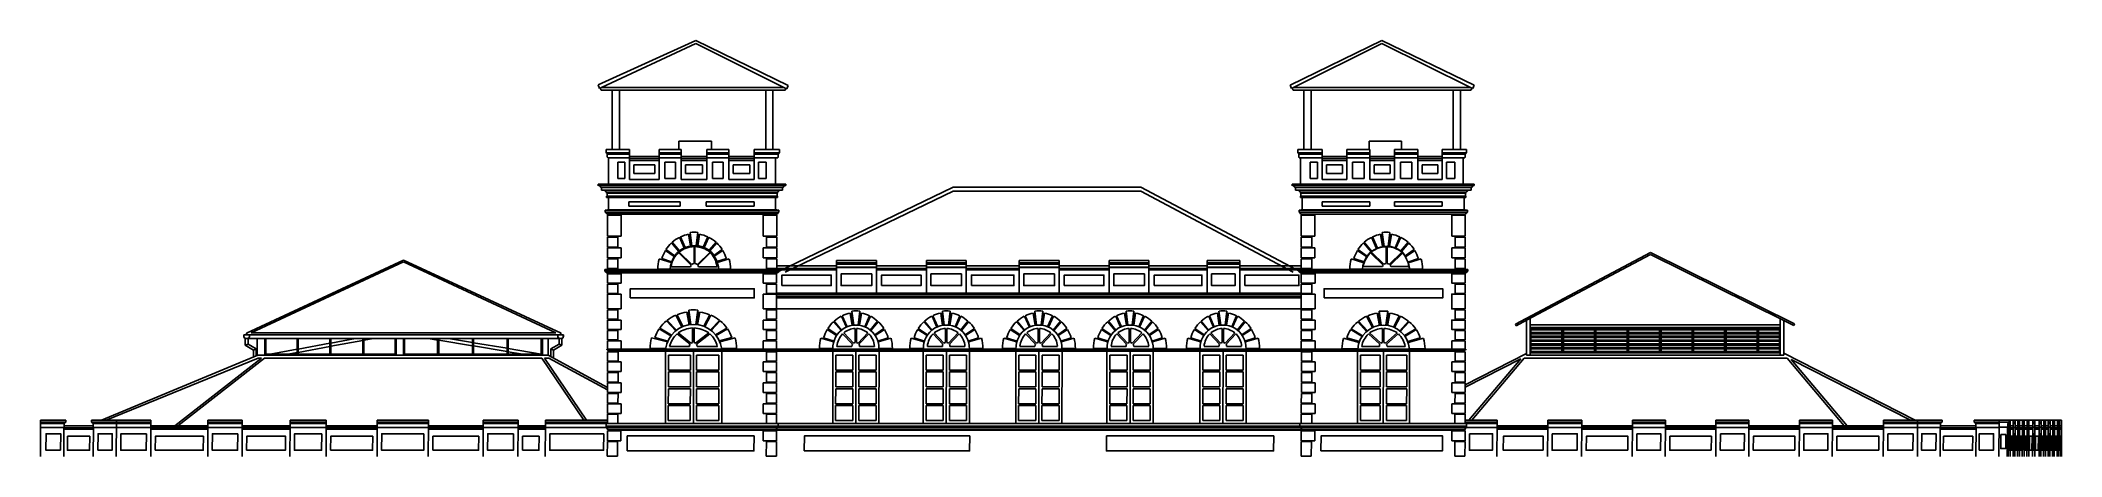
# Model space of a CAD drawing. Extents: x -43 to 90, y 6 to 81.
# Drawn here: x 30.2 to 86.1, y 67.6 to 79.1 of the extents above; entities that cross this region are included whole.
import ezdxf

# ---------------------------------------------------------------- set-up
doc = ezdxf.new("R2010")
doc.units = 0
doc.header["$LTSCALE"] = 0.1
doc.header["$MEASUREMENT"] = 0
doc.layers.add('visto', color=9, linetype='CONTINUOUS')

msp = doc.modelspace()

# ---------------------------------------------------------------- linework, layer by layer
at = {"layer": 'visto'}
for p, q in [((48.296, 79.134), (45.592, 77.901)), ((48.295, 79.045), (45.687, 77.834)), ((48.295, 79.045), (50.729, 77.834)), ((48.296, 79.134), (50.848, 77.888)), ((67.272, 79.134), (64.737, 77.9)), ((67.272, 79.045), (64.831, 77.834)), ((67.272, 79.134), (69.822, 77.9)), ((67.272, 79.045), (69.727, 77.834)), ((45.629, 77.808), (45.592, 77.901)), ((45.687, 77.834), (45.629, 77.808)), ((45.678, 77.754), (45.649, 77.817)), ((45.678, 77.754), (50.768, 77.754)), ((45.687, 77.834), (50.729, 77.834)), ((45.985, 76.114), (45.985, 77.754)), ((46.185, 76.114), (46.185, 77.754)), ((50.231, 76.114), (50.231, 77.754)), ((50.431, 76.114), (50.431, 77.754)), ((50.729, 77.834), (50.811, 77.795)), ((50.768, 77.754), (50.791, 77.804)), ((50.811, 77.795), (50.848, 77.888)), ((64.774, 77.808), (64.737, 77.9)), ((64.831, 77.834), (64.774, 77.808)), ((64.822, 77.754), (64.794, 77.817)), ((69.736, 77.754), (64.822, 77.754)), ((69.727, 77.834), (64.831, 77.834)), ((65.113, 77.754), (65.113, 76.114)), ((65.313, 76.114), (65.313, 77.754)), ((69.244, 76.114), (69.244, 77.754)), ((69.444, 76.114), (69.444, 77.754)), ((69.727, 77.834), (69.785, 77.808)), ((69.736, 77.754), (69.765, 77.817)), ((69.785, 77.808), (69.822, 77.9)), ((45.814, 76.024), (45.814, 76.114)), ((45.88, 76.114), (45.814, 76.114)), ((45.88, 76.114), (46.465, 76.114)), ((46.465, 76.114), (46.465, 75.924)), ((47.281, 76.114), (47.891, 76.114)), ((47.281, 76.114), (47.281, 75.924)), ((47.826, 76.114), (47.826, 76.346)), ((47.826, 76.346), (48.726, 76.346)), ((47.891, 76.114), (47.891, 75.924)), ((48.601, 76.114), (49.211, 76.114)), ((48.601, 76.114), (48.601, 75.924)), ((48.726, 76.346), (48.726, 76.114)), ((49.211, 76.114), (49.211, 75.924)), ((49.911, 76.114), (50.61, 76.114)), ((49.911, 76.114), (49.911, 75.924)), ((50.61, 76.024), (50.61, 76.114)), ((64.943, 76.024), (64.943, 76.114)), ((65.071, 76.114), (64.943, 76.114)), ((65.071, 76.114), (65.623, 76.114)), ((65.623, 76.114), (65.623, 75.924)), ((66.303, 75.924), (66.303, 76.114)), ((66.303, 76.114), (66.943, 76.114)), ((66.917, 76.114), (66.917, 76.346)), ((66.917, 76.346), (67.816, 76.346)), ((66.943, 76.114), (66.943, 75.924)), ((67.623, 75.924), (67.623, 76.114)), ((67.623, 76.114), (68.263, 76.114)), ((67.816, 76.346), (67.816, 76.114)), ((68.263, 76.114), (68.263, 75.924)), ((68.943, 75.924), (68.943, 76.114)), ((68.943, 76.114), (69.523, 76.114)), ((69.523, 76.114), (69.612, 76.114)), ((69.612, 76.024), (69.612, 76.114)), ((45.824, 76.024), (45.814, 76.024)), ((45.824, 76.009), (45.824, 76.024)), ((46.465, 76.024), (45.824, 76.024)), ((45.844, 76.009), (45.824, 76.009)), ((45.844, 75.984), (45.844, 76.009)), ((45.849, 75.984), (45.844, 75.984)), ((45.849, 75.904), (45.849, 75.984)), ((46.465, 75.984), (45.849, 75.984)), ((45.859, 75.904), (45.849, 75.904)), ((45.859, 75.889), (45.859, 75.904)), ((45.88, 75.889), (45.859, 75.889)), ((46.465, 75.889), (45.88, 75.889)), ((46.335, 75.769), (46.141, 75.769)), ((46.141, 75.769), (46.141, 75.314)), ((46.335, 75.769), (46.335, 75.314)), ((46.465, 75.924), (47.281, 75.924)), ((46.465, 75.924), (46.465, 75.889)), ((46.465, 75.924), (46.465, 75.284)), ((46.465, 75.864), (47.281, 75.864)), ((46.465, 75.809), (47.281, 75.809)), ((46.585, 75.689), (46.585, 75.449)), ((46.585, 75.689), (47.161, 75.689)), ((47.161, 75.449), (47.161, 75.689)), ((47.891, 76.024), (47.281, 76.024)), ((47.891, 75.984), (47.281, 75.984)), ((47.281, 75.924), (47.281, 75.889)), ((47.281, 75.284), (47.281, 75.924)), ((47.891, 75.889), (47.281, 75.889)), ((47.731, 75.769), (47.441, 75.769)), ((47.441, 75.314), (47.441, 75.769)), ((47.731, 75.769), (47.731, 75.314)), ((47.891, 75.924), (48.601, 75.924)), ((47.891, 75.924), (47.891, 75.284)), ((47.891, 75.864), (48.601, 75.864)), ((47.891, 75.809), (48.601, 75.809)), ((48.011, 75.689), (48.011, 75.449)), ((48.011, 75.689), (48.481, 75.689)), ((48.481, 75.689), (48.481, 75.449)), ((49.211, 76.024), (48.601, 76.024)), ((49.211, 75.984), (48.601, 75.984)), ((48.601, 75.924), (48.601, 75.284)), ((49.211, 75.889), (48.601, 75.889)), ((49.051, 75.769), (48.761, 75.769)), ((48.761, 75.769), (48.761, 75.314)), ((49.051, 75.769), (49.051, 75.314)), ((49.211, 75.924), (49.911, 75.924)), ((49.211, 75.924), (49.211, 75.284)), ((49.211, 75.864), (49.911, 75.864)), ((49.211, 75.809), (49.911, 75.809)), ((49.331, 75.689), (49.331, 75.449)), ((49.331, 75.689), (49.791, 75.689)), ((49.791, 75.689), (49.791, 75.449)), ((49.911, 76.024), (50.6, 76.024)), ((49.911, 75.984), (50.575, 75.984)), ((49.911, 75.924), (49.911, 75.284)), ((49.911, 75.889), (50.505, 75.889)), ((50.031, 75.769), (50.244, 75.769)), ((50.031, 75.769), (50.031, 75.314)), ((50.244, 75.769), (50.244, 75.314)), ((50.505, 75.889), (50.565, 75.889)), ((50.565, 75.889), (50.565, 75.904)), ((50.565, 75.904), (50.575, 75.904)), ((50.575, 75.904), (50.575, 75.984)), ((50.575, 75.984), (50.58, 75.984)), ((50.58, 75.984), (50.58, 76.009)), ((50.58, 76.009), (50.6, 76.009)), ((50.6, 76.009), (50.6, 76.024)), ((50.6, 76.024), (50.61, 76.024)), ((64.953, 76.024), (64.943, 76.024)), ((64.953, 76.009), (64.953, 76.024)), ((65.623, 76.024), (64.953, 76.024)), ((64.973, 76.009), (64.953, 76.009)), ((64.973, 75.984), (64.973, 76.009)), ((64.978, 75.984), (64.973, 75.984)), ((64.978, 75.904), (64.978, 75.984)), ((65.623, 75.984), (64.978, 75.984)), ((64.988, 75.904), (64.978, 75.904)), ((64.988, 75.889), (64.988, 75.904)), ((65.021, 75.889), (64.988, 75.889)), ((65.623, 75.889), (65.021, 75.889)), ((65.493, 75.769), (65.284, 75.769)), ((65.284, 75.769), (65.284, 75.314)), ((65.493, 75.769), (65.493, 75.314)), ((65.623, 75.924), (65.623, 75.284)), ((65.623, 75.924), (66.303, 75.924)), ((65.623, 75.864), (66.303, 75.864)), ((65.623, 75.809), (66.303, 75.809)), ((65.743, 75.689), (65.743, 75.449)), ((65.743, 75.689), (66.183, 75.689)), ((66.183, 75.449), (66.183, 75.689)), ((66.943, 76.024), (66.303, 76.024)), ((66.943, 75.984), (66.303, 75.984)), ((66.303, 75.284), (66.303, 75.924)), ((66.943, 75.889), (66.303, 75.889)), ((66.463, 75.314), (66.463, 75.769)), ((66.783, 75.769), (66.463, 75.769)), ((66.783, 75.769), (66.783, 75.314)), ((66.943, 75.924), (66.943, 75.284)), ((66.943, 75.924), (67.623, 75.924)), ((66.943, 75.864), (67.623, 75.864)), ((66.943, 75.809), (67.623, 75.809)), ((67.063, 75.689), (67.063, 75.449)), ((67.063, 75.689), (67.503, 75.689)), ((67.503, 75.689), (67.503, 75.449)), ((68.263, 76.024), (67.623, 76.024)), ((68.263, 75.984), (67.623, 75.984)), ((67.623, 75.924), (67.623, 75.284)), ((68.263, 75.889), (67.623, 75.889)), ((68.103, 75.769), (67.783, 75.769)), ((67.783, 75.769), (67.783, 75.314)), ((68.103, 75.769), (68.103, 75.314)), ((68.263, 75.924), (68.943, 75.924)), ((68.263, 75.924), (68.263, 75.284)), ((68.263, 75.864), (68.943, 75.864)), ((68.263, 75.809), (68.943, 75.809)), ((68.383, 75.689), (68.383, 75.449)), ((68.383, 75.689), (68.823, 75.689)), ((68.823, 75.689), (68.823, 75.449)), ((68.943, 76.024), (69.602, 76.024)), ((68.943, 75.984), (69.577, 75.984)), ((68.943, 75.924), (68.943, 75.284)), ((68.943, 75.889), (69.518, 75.889)), ((69.063, 75.769), (69.287, 75.769)), ((69.063, 75.769), (69.063, 75.314)), ((69.287, 75.769), (69.287, 75.314)), ((69.567, 75.889), (69.518, 75.889)), ((69.567, 75.889), (69.567, 75.904)), ((69.577, 75.904), (69.567, 75.904)), ((69.577, 75.904), (69.577, 75.984)), ((69.582, 75.984), (69.577, 75.984)), ((69.582, 75.984), (69.582, 76.009)), ((69.602, 76.009), (69.582, 76.009)), ((69.602, 76.009), (69.602, 76.024)), ((69.612, 76.024), (69.602, 76.024)), ((45.6, 75.156), (45.88, 75.156)), ((45.631, 75.116), (45.88, 75.116)), ((45.69, 75.064), (45.68, 75.064)), ((45.69, 75.064), (50.695, 75.064)), ((45.787, 74.994), (45.69, 74.994)), ((45.787, 74.994), (50.599, 74.994)), ((45.831, 74.934), (45.821, 74.934)), ((45.831, 74.934), (50.554, 74.934)), ((45.88, 75.156), (50.505, 75.156)), ((45.88, 75.116), (50.752, 75.116)), ((46.141, 75.314), (46.335, 75.314)), ((46.465, 75.284), (47.281, 75.284)), ((46.585, 75.449), (47.161, 75.449)), ((47.441, 75.314), (47.731, 75.314)), ((47.891, 75.284), (48.601, 75.284)), ((48.011, 75.449), (48.481, 75.449)), ((48.761, 75.314), (49.051, 75.314)), ((49.211, 75.284), (49.911, 75.284)), ((49.331, 75.449), (49.791, 75.449)), ((50.031, 75.314), (50.244, 75.314)), ((50.785, 75.156), (50.505, 75.156)), ((50.752, 75.116), (50.505, 75.116)), ((55.411, 75.078), (50.55, 72.72)), ((50.554, 74.934), (50.564, 74.934)), ((50.695, 74.994), (50.599, 74.994)), ((50.695, 75.064), (50.705, 75.064)), ((55.411, 74.966), (50.768, 72.72)), ((55.411, 75.078), (60.609, 75.078)), ((55.411, 74.966), (60.609, 74.966)), ((60.609, 75.078), (65.038, 72.72)), ((60.609, 74.966), (64.818, 72.72)), ((65.021, 75.156), (64.791, 75.156)), ((64.822, 75.116), (69.795, 75.116)), ((64.871, 75.064), (64.881, 75.064)), ((64.881, 75.064), (69.738, 75.064)), ((64.881, 74.994), (64.978, 74.994)), ((64.978, 74.994), (69.642, 74.994)), ((65.012, 74.934), (65.022, 74.934)), ((65.021, 75.156), (69.518, 75.156)), ((65.022, 74.934), (69.598, 74.934)), ((65.284, 75.314), (65.493, 75.314)), ((65.623, 75.284), (66.303, 75.284)), ((65.743, 75.449), (66.183, 75.449)), ((66.463, 75.314), (66.783, 75.314)), ((66.943, 75.284), (67.623, 75.284)), ((67.063, 75.449), (67.503, 75.449)), ((67.783, 75.314), (68.103, 75.314)), ((68.263, 75.284), (68.943, 75.284)), ((68.383, 75.449), (68.823, 75.449)), ((69.063, 75.314), (69.287, 75.314)), ((69.518, 75.156), (69.828, 75.156)), ((69.795, 75.116), (69.548, 75.116)), ((69.608, 74.934), (69.598, 74.934)), ((69.738, 74.994), (69.642, 74.994)), ((69.748, 75.064), (69.738, 75.064)), ((45.792, 74.439), (45.852, 74.449)), ((45.792, 74.439), (50.594, 74.439)), ((45.802, 74.379), (45.792, 74.379)), ((45.802, 74.379), (50.584, 74.379)), ((45.802, 74.369), (50.584, 74.369)), ((45.841, 74.904), (45.831, 74.904)), ((45.841, 74.829), (45.831, 74.829)), ((45.88, 74.789), (45.831, 74.789)), ((45.841, 74.904), (50.544, 74.904)), ((45.841, 74.829), (50.544, 74.829)), ((45.852, 74.449), (45.88, 74.449)), ((45.88, 74.789), (50.505, 74.789)), ((45.88, 74.449), (50.505, 74.449)), ((46.448, 74.669), (47.861, 74.669)), ((46.448, 74.669), (46.448, 74.549)), ((46.448, 74.549), (47.861, 74.549)), ((47.861, 74.669), (47.861, 74.549)), ((48.58, 74.669), (49.911, 74.669)), ((48.58, 74.669), (48.58, 74.549)), ((48.58, 74.549), (49.911, 74.549)), ((49.911, 74.669), (49.911, 74.549)), ((50.505, 74.789), (50.554, 74.789)), ((50.505, 74.449), (50.534, 74.449)), ((50.594, 74.439), (50.534, 74.449)), ((50.544, 74.904), (50.554, 74.904)), ((50.544, 74.829), (50.554, 74.829)), ((50.584, 74.379), (50.594, 74.379)), ((64.982, 74.439), (65.042, 74.449)), ((64.982, 74.439), (69.637, 74.439)), ((64.982, 74.379), (64.992, 74.379)), ((64.992, 74.379), (69.637, 74.379)), ((65.022, 74.904), (65.032, 74.904)), ((65.022, 74.829), (65.032, 74.829)), ((65.022, 74.789), (65.071, 74.789)), ((65.032, 74.904), (69.588, 74.904)), ((65.032, 74.829), (69.588, 74.829)), ((65.042, 74.449), (65.071, 74.449)), ((65.071, 74.789), (69.549, 74.789)), ((65.071, 74.449), (69.549, 74.449)), ((65.623, 74.669), (66.943, 74.669)), ((65.623, 74.669), (65.623, 74.549)), ((65.623, 74.549), (66.943, 74.549)), ((66.943, 74.669), (66.943, 74.549)), ((67.623, 74.669), (68.943, 74.669)), ((67.623, 74.669), (67.623, 74.549)), ((67.623, 74.549), (68.943, 74.549)), ((68.943, 74.669), (68.943, 74.549)), ((69.549, 74.789), (69.598, 74.789)), ((69.577, 74.449), (69.549, 74.449)), ((69.637, 74.439), (69.577, 74.449)), ((69.598, 74.904), (69.588, 74.904)), ((69.598, 74.829), (69.588, 74.829)), ((45.834, 74.339), (50.552, 74.339)), ((45.88, 74.329), (45.842, 74.329)), ((45.852, 74.304), (45.852, 73.717)), ((45.88, 74.304), (45.852, 74.304)), ((45.88, 74.329), (45.88, 74.304)), ((45.88, 74.329), (50.505, 74.329)), ((46.231, 74.304), (45.88, 74.304)), ((46.231, 73.717), (46.231, 74.304)), ((48.143, 73.821), (48.188, 73.454)), ((48.31, 73.457), (48.355, 73.821)), ((50.163, 73.717), (50.163, 74.304)), ((50.163, 74.304), (50.505, 74.304)), ((50.505, 74.329), (50.544, 74.329)), ((50.505, 74.304), (50.533, 74.304)), ((50.533, 74.304), (50.533, 73.717)), ((65.032, 74.329), (65.071, 74.329)), ((65.043, 74.304), (65.043, 73.717)), ((65.043, 74.304), (65.071, 74.304)), ((65.071, 74.329), (65.071, 74.304)), ((65.071, 74.329), (69.549, 74.329)), ((65.422, 74.304), (65.071, 74.304)), ((65.422, 73.717), (65.422, 74.304)), ((67.283, 73.821), (67.331, 73.434)), ((67.448, 73.437), (67.496, 73.821)), ((69.206, 73.717), (69.206, 74.304)), ((69.206, 74.304), (69.549, 74.304)), ((69.587, 74.329), (69.549, 74.329)), ((69.549, 74.304), (69.576, 74.304)), ((69.576, 74.304), (69.576, 73.717)), ((45.88, 73.717), (45.852, 73.717)), ((45.852, 73.687), (45.852, 73.417)), ((45.88, 73.687), (45.852, 73.687)), ((45.88, 73.417), (45.852, 73.417)), ((45.852, 73.392), (45.852, 73.122)), ((45.88, 73.392), (45.852, 73.392)), ((45.88, 73.717), (45.88, 73.687)), ((45.88, 73.717), (46.231, 73.717)), ((46.141, 73.687), (45.88, 73.687)), ((45.88, 73.417), (45.88, 73.392)), ((45.88, 73.417), (46.141, 73.417)), ((46.231, 73.392), (45.88, 73.392)), ((46.141, 73.417), (46.141, 73.687)), ((46.231, 73.122), (46.231, 73.392)), ((47.702, 73.159), (47.456, 73.325)), ((47.469, 73.346), (47.715, 73.177)), ((47.824, 73.296), (47.624, 73.534)), ((47.642, 73.549), (47.843, 73.311)), ((47.818, 73.265), (48.171, 72.919)), ((47.834, 73.277), (48.184, 72.934)), ((47.977, 73.394), (47.841, 73.687)), ((47.869, 73.697), (47.999, 73.404)), ((48.148, 73.448), (48.098, 73.77)), ((48.132, 73.775), (48.172, 73.452)), ((48.253, 73.43), (48.252, 72.959)), ((48.273, 73.43), (48.272, 72.959)), ((48.326, 73.456), (48.366, 73.775)), ((48.691, 73.276), (48.339, 72.934)), ((48.35, 73.453), (48.4, 73.77)), ((48.707, 73.263), (48.352, 72.919)), ((48.628, 73.697), (48.503, 73.415)), ((48.526, 73.406), (48.657, 73.687)), ((48.856, 73.549), (48.667, 73.327)), ((48.687, 73.312), (48.874, 73.534)), ((49.029, 73.346), (48.795, 73.186)), ((48.807, 73.167), (49.041, 73.325)), ((50.506, 73.717), (50.163, 73.717)), ((50.163, 73.122), (50.163, 73.392)), ((50.163, 73.392), (50.505, 73.392)), ((50.253, 73.417), (50.253, 73.687)), ((50.253, 73.687), (50.505, 73.687)), ((50.505, 73.417), (50.253, 73.417)), ((50.505, 73.717), (50.533, 73.717)), ((50.505, 73.687), (50.533, 73.687)), ((50.505, 73.417), (50.533, 73.417)), ((50.505, 73.392), (50.533, 73.392)), ((50.533, 73.687), (50.533, 73.417)), ((50.533, 73.392), (50.533, 73.122)), ((65.071, 73.717), (65.043, 73.717)), ((65.043, 73.687), (65.043, 73.417)), ((65.071, 73.687), (65.043, 73.687)), ((65.071, 73.417), (65.043, 73.417)), ((65.043, 73.392), (65.043, 73.122)), ((65.071, 73.392), (65.043, 73.392)), ((65.071, 73.717), (65.071, 73.687)), ((65.071, 73.717), (65.422, 73.717)), ((65.332, 73.687), (65.071, 73.687)), ((65.071, 73.417), (65.071, 73.392)), ((65.071, 73.417), (65.332, 73.417)), ((65.422, 73.392), (65.071, 73.392)), ((65.332, 73.417), (65.332, 73.687)), ((65.422, 73.122), (65.422, 73.392)), ((66.855, 73.15), (66.597, 73.325)), ((66.609, 73.346), (66.868, 73.169)), ((66.975, 73.283), (66.764, 73.534)), ((66.782, 73.549), (66.994, 73.298)), ((66.958, 73.258), (67.305, 72.918)), ((67.125, 73.378), (66.981, 73.687)), ((66.982, 73.277), (67.325, 72.941)), ((67.01, 73.697), (67.147, 73.387)), ((67.292, 73.429), (67.238, 73.77)), ((67.272, 73.775), (67.315, 73.433)), ((67.388, 73.425), (67.387, 72.964)), ((67.418, 73.425), (67.417, 72.964)), ((67.464, 73.436), (67.506, 73.775)), ((67.824, 73.276), (67.48, 72.94)), ((67.487, 73.433), (67.54, 73.77)), ((67.847, 73.257), (67.5, 72.918)), ((67.769, 73.697), (67.636, 73.397)), ((67.658, 73.388), (67.797, 73.687)), ((67.996, 73.549), (67.795, 73.311)), ((67.815, 73.296), (68.014, 73.534)), ((68.169, 73.346), (67.913, 73.171)), ((67.924, 73.15), (68.182, 73.325)), ((69.549, 73.717), (69.206, 73.717)), ((69.206, 73.122), (69.206, 73.392)), ((69.206, 73.392), (69.549, 73.392)), ((69.296, 73.417), (69.296, 73.687)), ((69.296, 73.687), (69.549, 73.687)), ((69.549, 73.417), (69.296, 73.417)), ((69.549, 73.717), (69.576, 73.717)), ((69.549, 73.687), (69.576, 73.687)), ((69.549, 73.417), (69.576, 73.417)), ((69.549, 73.392), (69.576, 73.392)), ((69.576, 73.687), (69.576, 73.417)), ((69.576, 73.392), (69.576, 73.122)), ((74.702, 73.265), (70.966, 71.287)), ((74.702, 73.265), (78.688, 71.291)), ((40.216, 73.059), (35.865, 71.039)), ((36.003, 71.041), (40.216, 73.008)), ((40.216, 73.059), (44.569, 71.035)), ((40.216, 73.008), (44.428, 71.041)), ((45.777, 72.796), (45.88, 72.796)), ((45.777, 72.748), (45.787, 72.748)), ((50.6, 72.748), (45.787, 72.748)), ((50.6, 72.738), (45.79, 72.738)), ((50.57, 72.715), (45.819, 72.715)), ((45.827, 72.705), (45.88, 72.705)), ((45.88, 73.122), (45.852, 73.122)), ((45.852, 73.092), (45.852, 72.822)), ((45.88, 73.092), (45.852, 73.092)), ((45.88, 72.822), (45.852, 72.822)), ((45.854, 72.681), (45.854, 72.421)), ((45.854, 72.681), (45.88, 72.681)), ((45.88, 73.122), (45.88, 73.092)), ((45.88, 73.122), (46.231, 73.122)), ((46.141, 73.092), (45.88, 73.092)), ((45.88, 72.822), (45.88, 72.796)), ((45.88, 72.822), (46.141, 72.822)), ((45.88, 72.796), (50.506, 72.796)), ((45.88, 72.705), (45.88, 72.681)), ((50.506, 72.705), (45.88, 72.705)), ((46.232, 72.681), (45.88, 72.681)), ((46.141, 72.822), (46.141, 73.092)), ((46.232, 72.421), (46.232, 72.681)), ((47.587, 72.807), (47.243, 72.807)), ((47.618, 72.986), (47.279, 73.087)), ((47.357, 73.099), (47.627, 73.01)), ((47.587, 72.801), (48.93, 72.801)), ((47.61, 72.871), (48.152, 72.87)), ((48.371, 72.87), (48.89, 72.87)), ((49.141, 73.099), (48.882, 73.014)), ((48.89, 72.989), (49.218, 73.087)), ((48.929, 72.807), (49.254, 72.807)), ((50.162, 72.421), (50.162, 72.681)), ((50.162, 72.681), (50.506, 72.681)), ((50.506, 73.122), (50.163, 73.122)), ((50.253, 72.822), (50.253, 73.092)), ((50.253, 73.092), (50.506, 73.092)), ((50.506, 72.822), (50.253, 72.822)), ((50.506, 73.122), (50.533, 73.122)), ((50.506, 73.092), (50.533, 73.092)), ((50.506, 72.822), (50.533, 72.822)), ((50.506, 72.817), (52.189, 72.817)), ((50.506, 72.797), (52.189, 72.797)), ((50.506, 72.796), (50.61, 72.796)), ((50.506, 72.705), (50.56, 72.705)), ((50.506, 72.681), (50.532, 72.681)), ((50.532, 72.681), (50.532, 72.421)), ((50.533, 73.092), (50.533, 72.822)), ((50.533, 72.897), (52.189, 72.897)), ((50.533, 72.827), (52.189, 72.827)), ((50.6, 72.748), (50.61, 72.748)), ((50.61, 72.787), (52.189, 72.787)), ((52.189, 73.047), (53.29, 73.047)), ((52.189, 72.897), (52.189, 73.047)), ((52.189, 73.047), (53.29, 73.047)), ((52.189, 72.977), (53.29, 72.977)), ((52.189, 72.967), (53.29, 72.967)), ((52.189, 72.942), (53.29, 72.942)), ((52.189, 72.897), (52.189, 72.142)), ((52.189, 72.862), (53.29, 72.862)), ((52.189, 72.852), (53.29, 72.852)), ((53.29, 73.047), (53.29, 72.897)), ((53.29, 72.897), (54.674, 72.897)), ((53.29, 72.897), (53.29, 72.142)), ((53.29, 72.827), (54.674, 72.827)), ((53.29, 72.817), (54.674, 72.817)), ((53.29, 72.797), (54.674, 72.797)), ((53.29, 72.787), (54.674, 72.787)), ((54.674, 73.047), (55.774, 73.047)), ((54.674, 72.897), (54.674, 73.047)), ((54.674, 72.977), (55.774, 72.977)), ((54.674, 72.967), (55.774, 72.967)), ((54.674, 72.942), (55.774, 72.942)), ((54.674, 72.897), (54.674, 72.142)), ((54.674, 72.897), (54.674, 72.142)), ((54.674, 72.862), (55.774, 72.862)), ((54.674, 72.852), (55.774, 72.852)), ((55.774, 73.047), (55.774, 72.897)), ((55.774, 72.897), (57.241, 72.897)), ((55.774, 72.897), (55.774, 72.142)), ((55.774, 72.827), (57.241, 72.827)), ((55.774, 72.817), (57.241, 72.817)), ((55.774, 72.797), (57.241, 72.797)), ((55.774, 72.787), (57.241, 72.787)), ((57.241, 73.047), (58.343, 73.047)), ((57.241, 73.047), (57.241, 72.897)), ((57.241, 72.977), (58.343, 72.977)), ((57.241, 72.967), (58.343, 72.967)), ((57.241, 72.942), (58.343, 72.942)), ((57.241, 72.897), (57.241, 72.142)), ((57.241, 72.897), (57.241, 72.142)), ((57.241, 72.862), (58.343, 72.862)), ((57.241, 72.852), (58.343, 72.852)), ((58.343, 73.047), (58.343, 72.897)), ((58.343, 72.897), (59.73, 72.897)), ((58.343, 72.897), (58.343, 72.142)), ((58.343, 72.827), (59.73, 72.827)), ((58.343, 72.817), (59.73, 72.817)), ((58.343, 72.797), (59.73, 72.797)), ((58.343, 72.787), (59.73, 72.787)), ((59.73, 73.047), (60.831, 73.047)), ((59.73, 73.047), (59.73, 72.897)), ((59.73, 72.977), (60.831, 72.977)), ((59.73, 72.967), (60.831, 72.967)), ((59.73, 72.942), (60.831, 72.942)), ((59.73, 72.897), (59.73, 72.142)), ((59.73, 72.897), (59.73, 72.142)), ((59.73, 72.862), (60.831, 72.862)), ((59.73, 72.852), (60.831, 72.852)), ((60.831, 73.047), (60.831, 72.897)), ((60.831, 72.897), (62.439, 72.897)), ((60.831, 72.897), (60.831, 72.142)), ((60.831, 72.827), (62.439, 72.827)), ((60.831, 72.817), (62.439, 72.817)), ((60.831, 72.797), (62.439, 72.797)), ((60.831, 72.787), (62.439, 72.787)), ((62.439, 73.047), (63.339, 73.047)), ((62.439, 73.047), (62.439, 72.897)), ((62.439, 72.977), (63.339, 72.977)), ((62.439, 72.967), (63.339, 72.967)), ((62.439, 72.942), (63.339, 72.942)), ((62.439, 72.897), (62.439, 72.142)), ((62.439, 72.897), (62.439, 72.142)), ((62.439, 72.862), (63.339, 72.862)), ((62.439, 72.852), (63.339, 72.852)), ((63.339, 73.047), (63.339, 72.897)), ((63.339, 72.897), (65.043, 72.897)), ((63.339, 72.897), (63.339, 72.142)), ((63.339, 72.827), (65.043, 72.827)), ((63.339, 72.817), (65.071, 72.817)), ((63.339, 72.797), (65.071, 72.797)), ((63.339, 72.787), (64.967, 72.787)), ((64.967, 72.796), (65.071, 72.796)), ((69.643, 72.748), (64.967, 72.748)), ((65.017, 72.705), (65.071, 72.705)), ((65.071, 73.122), (65.043, 73.122)), ((65.043, 73.092), (65.043, 72.822)), ((65.071, 73.092), (65.043, 73.092)), ((65.071, 72.822), (65.043, 72.822)), ((65.044, 72.681), (65.044, 72.421)), ((65.044, 72.681), (65.071, 72.681)), ((65.071, 73.122), (65.071, 73.092)), ((65.071, 73.122), (65.422, 73.122)), ((65.332, 73.092), (65.071, 73.092)), ((65.071, 72.822), (65.071, 72.796)), ((65.071, 72.822), (65.332, 72.822)), ((65.071, 72.796), (69.549, 72.796)), ((65.071, 72.705), (65.071, 72.681)), ((69.549, 72.705), (65.071, 72.705)), ((65.423, 72.681), (65.071, 72.681)), ((65.332, 72.822), (65.332, 73.092)), ((65.423, 72.421), (65.423, 72.681)), ((66.738, 72.807), (66.384, 72.807)), ((66.771, 72.983), (66.42, 73.087)), ((66.497, 73.099), (66.779, 73.006)), ((66.737, 72.801), (68.044, 72.801)), ((66.756, 72.876), (67.288, 72.875)), ((67.516, 72.875), (68.023, 72.875)), ((68.281, 73.099), (67.991, 73.003)), ((67.999, 72.98), (68.359, 73.087)), ((68.043, 72.807), (68.395, 72.807)), ((69.549, 73.122), (69.206, 73.122)), ((69.296, 72.822), (69.296, 73.092)), ((69.296, 73.092), (69.549, 73.092)), ((69.549, 72.822), (69.296, 72.822)), ((69.549, 73.122), (69.576, 73.122)), ((69.549, 73.092), (69.576, 73.092)), ((69.549, 72.822), (69.576, 72.822)), ((69.549, 72.796), (69.653, 72.796)), ((69.549, 72.705), (69.603, 72.705)), ((69.549, 72.681), (69.576, 72.681)), ((69.576, 73.092), (69.576, 72.822)), ((69.643, 72.748), (69.653, 72.748)), ((71.272, 71.393), (74.702, 73.214)), ((78.39, 71.384), (74.702, 73.214)), ((45.854, 72.421), (45.88, 72.421)), ((45.854, 72.391), (45.854, 72.131)), ((45.854, 72.391), (45.88, 72.391)), ((45.854, 72.131), (45.88, 72.131)), ((45.854, 72.116), (45.854, 71.704)), ((45.854, 72.116), (45.88, 72.116)), ((45.88, 72.421), (45.88, 72.391)), ((45.88, 72.421), (46.232, 72.421)), ((46.142, 72.391), (45.88, 72.391)), ((45.88, 72.131), (45.88, 72.116)), ((45.88, 72.131), (46.142, 72.131)), ((46.232, 72.116), (45.88, 72.116)), ((46.142, 72.131), (46.142, 72.391)), ((46.232, 71.704), (46.232, 72.116)), ((50.508, 72.421), (50.162, 72.421)), ((50.162, 71.704), (50.162, 72.116)), ((50.162, 72.116), (50.508, 72.116)), ((50.252, 72.131), (50.252, 72.391)), ((50.252, 72.391), (50.508, 72.391)), ((50.508, 72.131), (50.252, 72.131)), ((50.508, 72.421), (50.508, 72.391)), ((50.508, 72.421), (50.532, 72.421)), ((50.508, 72.391), (50.532, 72.391)), ((50.508, 72.131), (50.508, 72.116)), ((50.508, 72.131), (50.532, 72.131)), ((50.508, 72.116), (50.532, 72.116)), ((50.532, 72.391), (50.532, 72.131)), ((65.044, 72.142), (50.532, 72.142)), ((50.532, 72.116), (50.532, 71.704)), ((65.044, 72.421), (65.071, 72.421)), ((65.044, 72.391), (65.044, 72.131)), ((65.044, 72.391), (65.071, 72.391)), ((65.044, 72.131), (65.071, 72.131)), ((65.044, 72.116), (65.044, 71.704)), ((65.044, 72.116), (65.071, 72.116)), ((65.071, 72.421), (65.071, 72.391)), ((65.071, 72.421), (65.423, 72.421)), ((65.333, 72.391), (65.071, 72.391)), ((65.071, 72.131), (65.071, 72.116)), ((65.071, 72.131), (65.333, 72.131)), ((65.423, 72.116), (65.071, 72.116)), ((65.333, 72.131), (65.333, 72.391)), ((65.423, 71.704), (65.423, 72.116)), ((69.551, 72.421), (69.551, 72.391)), ((69.551, 72.421), (69.576, 72.421)), ((69.551, 72.391), (69.576, 72.391)), ((69.551, 72.131), (69.551, 72.116)), ((69.551, 72.131), (69.576, 72.131)), ((69.551, 72.116), (69.576, 72.116)), ((45.854, 71.704), (45.88, 71.704)), ((45.854, 71.684), (45.854, 71.424)), ((45.854, 71.684), (45.88, 71.684)), ((45.88, 71.704), (45.88, 71.684)), ((45.88, 71.704), (46.232, 71.704)), ((46.142, 71.684), (45.88, 71.684)), ((46.142, 71.424), (46.142, 71.684)), ((48.111, 71.269), (48.049, 71.62)), ((48.089, 71.625), (48.139, 71.273)), ((48.102, 71.674), (48.158, 71.275)), ((48.298, 71.276), (48.355, 71.674)), ((48.318, 71.275), (48.367, 71.625)), ((48.346, 71.271), (48.408, 71.62)), ((50.508, 71.704), (50.162, 71.704)), ((50.252, 71.424), (50.252, 71.684)), ((50.252, 71.684), (50.508, 71.684)), ((50.508, 71.704), (50.508, 71.684)), ((50.508, 71.704), (50.532, 71.704)), ((50.508, 71.684), (50.532, 71.684)), ((65.044, 72.112), (50.532, 72.112)), ((65.044, 72.062), (50.532, 72.062)), ((65.044, 72.012), (50.532, 72.012)), ((65.044, 71.71), (50.532, 71.71)), ((50.532, 71.684), (50.532, 71.424)), ((52.623, 71.251), (52.569, 71.591)), ((52.604, 71.596), (52.647, 71.254)), ((52.614, 71.643), (52.663, 71.256)), ((52.784, 71.256), (52.833, 71.643)), ((52.801, 71.255), (52.844, 71.596)), ((52.825, 71.251), (52.879, 71.591)), ((55.123, 71.251), (55.069, 71.591)), ((55.105, 71.596), (55.148, 71.254)), ((55.115, 71.643), (55.164, 71.256)), ((55.285, 71.256), (55.334, 71.643)), ((55.302, 71.255), (55.345, 71.596)), ((55.326, 71.251), (55.38, 71.591)), ((57.684, 71.251), (57.63, 71.591)), ((57.665, 71.597), (57.708, 71.255)), ((57.676, 71.643), (57.724, 71.256)), ((57.845, 71.257), (57.894, 71.643)), ((57.862, 71.255), (57.905, 71.597)), ((57.886, 71.251), (57.94, 71.591)), ((60.205, 71.251), (60.151, 71.591)), ((60.186, 71.597), (60.229, 71.255)), ((60.197, 71.643), (60.246, 71.256)), ((60.367, 71.257), (60.416, 71.643)), ((60.383, 71.255), (60.426, 71.597)), ((60.408, 71.252), (60.461, 71.591)), ((62.775, 71.251), (62.721, 71.591)), ((62.757, 71.597), (62.8, 71.255)), ((62.767, 71.643), (62.816, 71.256)), ((62.937, 71.257), (62.986, 71.643)), ((62.954, 71.255), (62.997, 71.597)), ((62.978, 71.252), (63.032, 71.591)), ((65.044, 71.704), (65.071, 71.704)), ((65.044, 71.684), (65.044, 71.424)), ((65.044, 71.684), (65.071, 71.684)), ((65.071, 71.704), (65.071, 71.684)), ((65.071, 71.704), (65.423, 71.704)), ((65.333, 71.684), (65.071, 71.684)), ((65.333, 71.424), (65.333, 71.684)), ((67.204, 71.25), (67.145, 71.588)), ((67.184, 71.594), (67.231, 71.254)), ((67.196, 71.641), (67.25, 71.256)), ((67.385, 71.256), (67.439, 71.641)), ((67.403, 71.254), (67.45, 71.594)), ((67.43, 71.25), (67.489, 71.588)), ((69.551, 71.704), (69.551, 71.684)), ((69.551, 71.704), (69.576, 71.704)), ((69.551, 71.684), (69.576, 71.684)), ((35.888, 70.991), (35.864, 71.038)), ((36.003, 71.041), (44.428, 71.041)), ((44.548, 70.991), (44.569, 71.035)), ((44.569, 71.035), (44.548, 70.991)), ((44.569, 71.035), (44.548, 70.991)), ((45.854, 71.424), (45.88, 71.424)), ((45.854, 71.399), (45.854, 71.139)), ((45.854, 71.399), (45.88, 71.399)), ((45.854, 71.139), (45.88, 71.139)), ((45.854, 71.11), (45.854, 70.85)), ((45.854, 71.11), (45.88, 71.11)), ((45.88, 71.424), (45.88, 71.399)), ((45.88, 71.424), (46.142, 71.424)), ((46.232, 71.399), (45.88, 71.399)), ((45.88, 71.139), (45.88, 71.11)), ((45.88, 71.139), (46.232, 71.139)), ((46.142, 71.11), (45.88, 71.11)), ((46.142, 70.85), (46.142, 71.11)), ((46.232, 71.139), (46.232, 71.399)), ((47.608, 70.962), (47.285, 71.155)), ((47.3, 71.176), (47.623, 70.982)), ((47.743, 71.103), (47.485, 71.373)), ((47.505, 71.389), (47.764, 71.12)), ((47.914, 71.209), (47.742, 71.534)), ((47.777, 71.544), (47.94, 71.22)), ((47.778, 71.017), (48.137, 70.728)), ((47.81, 71.042), (48.163, 70.758)), ((48.207, 71.184), (48.207, 70.778)), ((48.247, 71.184), (48.247, 70.778)), ((48.654, 71.042), (48.29, 70.758)), ((48.686, 71.017), (48.317, 70.728)), ((48.68, 71.544), (48.52, 71.226)), ((48.545, 71.215), (48.714, 71.534)), ((48.951, 71.389), (48.699, 71.128)), ((48.721, 71.111), (48.972, 71.373)), ((49.156, 71.176), (48.845, 70.989)), ((48.86, 70.969), (49.171, 71.155)), ((50.162, 71.139), (50.162, 71.399)), ((50.162, 71.399), (50.508, 71.399)), ((50.508, 71.139), (50.162, 71.139)), ((50.508, 71.424), (50.252, 71.424)), ((50.252, 70.85), (50.252, 71.11)), ((50.252, 71.11), (50.508, 71.11)), ((50.508, 71.424), (50.508, 71.399)), ((50.508, 71.424), (50.532, 71.424)), ((50.508, 71.399), (50.532, 71.399)), ((50.508, 71.139), (50.508, 71.11)), ((50.508, 71.139), (50.532, 71.139)), ((50.508, 71.11), (50.532, 71.11)), ((50.532, 71.399), (50.532, 71.139)), ((50.532, 71.11), (50.532, 70.85)), ((52.191, 70.968), (51.934, 71.14)), ((51.947, 71.161), (52.204, 70.987)), ((52.314, 71.108), (52.106, 71.352)), ((52.125, 71.367), (52.327, 71.119)), ((52.463, 71.203), (52.329, 71.507)), ((52.349, 71.518), (52.485, 71.212)), ((52.357, 71.017), (52.63, 70.729)), ((52.388, 71.043), (52.657, 70.759)), ((52.7, 71.164), (52.7, 70.778)), ((52.74, 71.164), (52.74, 70.778)), ((53.052, 71.043), (52.784, 70.759)), ((53.084, 71.017), (52.81, 70.729)), ((53.099, 71.518), (52.967, 71.212)), ((52.989, 71.202), (53.128, 71.507)), ((53.323, 71.367), (53.122, 71.121)), ((53.141, 71.105), (53.341, 71.352)), ((53.5, 71.161), (53.246, 70.989)), ((53.259, 70.97), (53.513, 71.14)), ((54.691, 70.968), (54.435, 71.14)), ((54.448, 71.161), (54.704, 70.987)), ((54.815, 71.108), (54.607, 71.351)), ((54.625, 71.367), (54.828, 71.119)), ((54.964, 71.202), (54.83, 71.507)), ((54.849, 71.517), (54.986, 71.212)), ((54.857, 71.017), (55.131, 70.728)), ((54.889, 71.042), (55.158, 70.758)), ((55.201, 71.164), (55.201, 70.778)), ((55.241, 71.164), (55.241, 70.778)), ((55.553, 71.042), (55.285, 70.758)), ((55.585, 71.017), (55.311, 70.728)), ((55.6, 71.517), (55.468, 71.211)), ((55.49, 71.202), (55.629, 71.507)), ((55.824, 71.367), (55.622, 71.121)), ((55.642, 71.105), (55.842, 71.351)), ((56.001, 71.161), (55.747, 70.989)), ((55.76, 70.969), (56.014, 71.14)), ((57.252, 70.968), (56.995, 71.14)), ((57.008, 71.161), (57.265, 70.988)), ((57.375, 71.108), (57.167, 71.352)), ((57.186, 71.367), (57.388, 71.119)), ((57.524, 71.203), (57.39, 71.507)), ((57.41, 71.518), (57.547, 71.212)), ((57.418, 71.018), (57.691, 70.729)), ((57.45, 71.043), (57.718, 70.759)), ((57.762, 71.164), (57.762, 70.778)), ((57.802, 71.164), (57.802, 70.778)), ((58.114, 71.043), (57.845, 70.759)), ((58.145, 71.018), (57.872, 70.729)), ((58.16, 71.518), (58.028, 71.212)), ((58.05, 71.202), (58.189, 71.507)), ((58.384, 71.367), (58.183, 71.121)), ((58.202, 71.105), (58.402, 71.352)), ((58.561, 71.161), (58.307, 70.989)), ((58.32, 70.97), (58.574, 71.14)), ((59.773, 70.968), (59.517, 71.14)), ((59.53, 71.161), (59.786, 70.988)), ((59.896, 71.108), (59.689, 71.352)), ((59.707, 71.367), (59.91, 71.119)), ((60.046, 71.203), (59.912, 71.507)), ((59.931, 71.518), (60.068, 71.212)), ((59.939, 71.018), (60.213, 70.729)), ((59.971, 71.043), (60.239, 70.759)), ((60.283, 71.164), (60.283, 70.778)), ((60.323, 71.164), (60.323, 70.778)), ((60.635, 71.043), (60.367, 70.759)), ((60.667, 71.018), (60.393, 70.729)), ((60.681, 71.518), (60.549, 71.212)), ((60.572, 71.202), (60.711, 71.507)), ((60.906, 71.367), (60.704, 71.121)), ((60.724, 71.105), (60.924, 71.352)), ((61.083, 71.161), (60.829, 70.989)), ((60.842, 70.97), (61.096, 71.14)), ((62.343, 70.968), (62.087, 71.14)), ((62.1, 71.161), (62.356, 70.988)), ((62.466, 71.108), (62.259, 71.352)), ((62.277, 71.368), (62.48, 71.12)), ((62.616, 71.203), (62.482, 71.508)), ((62.501, 71.518), (62.638, 71.212)), ((62.509, 71.018), (62.783, 70.729)), ((62.541, 71.043), (62.81, 70.759)), ((62.853, 71.164), (62.853, 70.778)), ((62.893, 71.164), (62.893, 70.778)), ((63.205, 71.043), (62.937, 70.759)), ((63.237, 71.018), (62.963, 70.729)), ((63.252, 71.518), (63.12, 71.212)), ((63.142, 71.202), (63.281, 71.508)), ((63.476, 71.368), (63.274, 71.121)), ((63.294, 71.105), (63.494, 71.352)), ((63.653, 71.161), (63.399, 70.989)), ((63.412, 70.97), (63.666, 71.14)), ((65.044, 71.424), (65.071, 71.424)), ((65.044, 71.399), (65.044, 71.139)), ((65.044, 71.399), (65.071, 71.399)), ((65.044, 71.139), (65.071, 71.139)), ((65.044, 71.11), (65.044, 70.85)), ((65.044, 71.11), (65.071, 71.11)), ((65.071, 71.424), (65.071, 71.399)), ((65.071, 71.424), (65.333, 71.424)), ((65.423, 71.399), (65.071, 71.399)), ((65.071, 71.139), (65.071, 71.11)), ((65.071, 71.139), (65.423, 71.139)), ((65.333, 71.11), (65.071, 71.11)), ((65.333, 70.85), (65.333, 71.11)), ((65.423, 71.139), (65.423, 71.399)), ((66.725, 70.945), (66.413, 71.135)), ((66.427, 71.156), (66.739, 70.965)), ((66.85, 71.085), (66.604, 71.348)), ((66.624, 71.363), (66.871, 71.103)), ((67.015, 71.191), (66.851, 71.504)), ((66.884, 71.514), (67.039, 71.202)), ((66.9, 71.017), (67.219, 70.728)), ((66.932, 71.042), (67.245, 70.758)), ((67.289, 71.164), (67.289, 70.778)), ((67.329, 71.164), (67.329, 70.778)), ((67.696, 71.042), (67.372, 70.758)), ((67.727, 71.017), (67.399, 70.728)), ((67.75, 71.514), (67.596, 71.203)), ((67.62, 71.192), (67.783, 71.504)), ((68.01, 71.363), (67.764, 71.104)), ((67.785, 71.087), (68.03, 71.348)), ((68.207, 71.156), (67.897, 70.966)), ((67.911, 70.947), (68.222, 71.135)), ((69.551, 71.424), (69.551, 71.399)), ((69.551, 71.424), (69.576, 71.424)), ((69.551, 71.399), (69.576, 71.399)), ((69.551, 71.139), (69.551, 71.11)), ((69.551, 71.139), (69.576, 71.139)), ((69.551, 71.11), (69.576, 71.11)), ((70.987, 71.242), (70.966, 71.287)), ((70.966, 71.287), (70.987, 71.242)), ((70.966, 71.287), (70.987, 71.242)), ((70.987, 71.242), (71.272, 71.393)), ((71.272, 70.424), (71.272, 71.393)), ((71.372, 70.424), (71.372, 71.447)), ((72.969, 71.262), (71.372, 71.262)), ((78.29, 71.194, 0.14), (71.372, 71.194, 0.14)), ((78.29, 71.159, 0.14), (71.372, 71.159, 0.14)), ((71.372, 71.159, 0.14), (71.372, 70.494, 0.14)), ((72.252, 71.124, 1349.94), (71.392, 71.124, 1349.94)), ((71.392, 71.124, 0.14), (71.392, 71.054, 0.14)), ((72.252, 71.054, 1349.94), (71.392, 71.054, 1349.94)), ((71.392, 71.019, 0.14), (71.392, 70.949, 0.14)), ((72.252, 71.019, 1349.94), (71.392, 71.019, 1349.94)), ((76.826, 71.262), (72.236, 71.262)), ((72.252, 71.124, 0.14), (72.252, 71.054, 0.14)), ((72.252, 71.019, 0.14), (72.252, 70.949, 0.14)), ((72.272, 71.159, 0.14), (72.272, 70.494, 0.14)), ((72.272, 71.159, 0.14), (72.272, 70.494, 0.14)), ((72.272, 71.159, 0.14), (72.272, 70.494, 0.14)), ((73.152, 71.124, 1349.94), (72.292, 71.124, 1349.94)), ((72.292, 71.124, 0.14), (72.292, 71.054, 0.14)), ((73.152, 71.054, 1349.94), (72.292, 71.054, 1349.94)), ((72.292, 71.019, 0.14), (72.292, 70.949, 0.14)), ((73.152, 71.019, 1349.94), (72.292, 71.019, 1349.94)), ((73.152, 71.124, 0.14), (73.152, 71.054, 0.14)), ((73.152, 71.019, 0.14), (73.152, 70.949, 0.14)), ((73.172, 71.159, 0.14), (73.172, 70.494, 0.14)), ((73.172, 71.159, 0.14), (73.172, 70.494, 0.14)), ((73.172, 71.159, 0.14), (73.172, 70.494, 0.14)), ((74.052, 71.124, 1349.94), (73.192, 71.124, 1349.94)), ((73.192, 71.124, 0.14), (73.192, 71.054, 0.14)), ((74.052, 71.054, 1349.94), (73.192, 71.054, 1349.94)), ((73.192, 71.019, 0.14), (73.192, 70.949, 0.14)), ((74.052, 71.019, 1349.94), (73.192, 71.019, 1349.94)), ((74.052, 71.124, 0.14), (74.052, 71.054, 0.14)), ((74.052, 71.019, 0.14), (74.052, 70.949, 0.14)), ((74.072, 71.159, 0.14), (74.072, 70.494, 0.14)), ((74.072, 71.159, 0.14), (74.072, 70.494, 0.14)), ((74.072, 71.159, 0.14), (74.072, 70.494, 0.14)), ((74.952, 71.124, 1349.94), (74.092, 71.124, 1349.94)), ((74.092, 71.124, 0.14), (74.092, 71.054, 0.14)), ((74.952, 71.054, 1349.94), (74.092, 71.054, 1349.94)), ((74.092, 71.019, 0.14), (74.092, 70.949, 0.14)), ((74.952, 71.019, 1349.94), (74.092, 71.019, 1349.94)), ((74.952, 71.124, 0.14), (74.952, 71.054, 0.14)), ((74.952, 71.019, 0.14), (74.952, 70.949, 0.14)), ((74.972, 71.159, 0.14), (74.972, 70.494, 0.14)), ((74.972, 71.159, 0.14), (74.972, 70.494, 0.14)), ((74.972, 71.159, 0.14), (74.972, 70.494, 0.14)), ((75.852, 71.124, 1349.94), (74.992, 71.124, 1349.94)), ((74.992, 71.124, 0.14), (74.992, 71.054, 0.14)), ((75.852, 71.054, 1349.94), (74.992, 71.054, 1349.94)), ((74.992, 71.019, 0.14), (74.992, 70.949, 0.14)), ((75.852, 71.019, 1349.94), (74.992, 71.019, 1349.94)), ((75.852, 71.124, 0.14), (75.852, 71.054, 0.14)), ((75.852, 71.019, 0.14), (75.852, 70.949, 0.14)), ((75.872, 71.159, 0.14), (75.872, 70.494, 0.14)), ((75.872, 71.159, 0.14), (75.872, 70.494, 0.14)), ((75.872, 71.159, 0.14), (75.872, 70.494, 0.14)), ((76.752, 71.124, 1349.94), (75.892, 71.124, 1349.94)), ((75.892, 71.124, 0.14), (75.892, 71.054, 0.14)), ((76.752, 71.054, 1349.94), (75.892, 71.054, 1349.94)), ((75.892, 71.019, 0.14), (75.892, 70.949, 0.14)), ((76.752, 71.019, 1349.94), (75.892, 71.019, 1349.94)), ((78.29, 71.262), (76.727, 71.262)), ((76.752, 71.124, 0.14), (76.752, 71.054, 0.14)), ((76.752, 71.019, 0.14), (76.752, 70.949, 0.14)), ((76.772, 71.159, 0.14), (76.772, 70.494, 0.14)), ((76.772, 71.159, 0.14), (76.772, 70.494, 0.14)), ((76.772, 71.159, 0.14), (76.772, 70.494, 0.14)), ((77.652, 71.124, 1349.94), (76.792, 71.124, 1349.94)), ((76.792, 71.124, 0.14), (76.792, 71.054, 0.14)), ((77.652, 71.054, 1349.94), (76.792, 71.054, 1349.94)), ((76.792, 71.019, 0.14), (76.792, 70.949, 0.14)), ((77.652, 71.019, 1349.94), (76.792, 71.019, 1349.94)), ((77.652, 71.124, 0.14), (77.652, 71.054, 0.14)), ((77.652, 71.019, 0.14), (77.652, 70.949, 0.14)), ((77.672, 71.159, 0.14), (77.672, 70.494, 0.14)), ((77.672, 71.159, 0.14), (77.672, 70.494, 0.14)), ((77.672, 71.159, 0.14), (77.672, 70.494, 0.14)), ((78.27, 71.124, 1349.799), (77.692, 71.124, 1349.94)), ((77.692, 71.124, 0.14), (77.692, 71.054, 0.14)), ((78.27, 71.054, 1349.799), (77.692, 71.054, 1349.94)), ((77.692, 71.019, 0.14), (77.692, 70.949, 0.14)), ((78.27, 71.019, 1349.799), (77.692, 71.019, 1349.94)), ((78.27, 71.124), (78.27, 71.054)), ((78.27, 71.019), (78.27, 70.949)), ((78.29, 71.433), (78.29, 70.424)), ((78.29, 71.159), (78.29, 70.494)), ((78.29, 71.159), (78.29, 70.494)), ((78.39, 71.384), (78.39, 70.424)), ((78.666, 71.246), (78.39, 71.384)), ((78.666, 71.246), (78.688, 71.291)), ((35.795, 70.991), (35.888, 70.991)), ((35.795, 70.941), (35.795, 70.991)), ((35.799, 70.941), (35.799, 70.991)), ((35.836, 70.888), (35.836, 70.702)), ((35.836, 70.702), (35.911, 70.733)), ((36.065, 70.568, 2.835), (35.836, 70.702)), ((35.849, 70.891), (35.899, 70.891)), ((35.849, 70.887), (35.899, 70.887)), ((35.888, 70.991), (44.478, 70.99)), ((35.911, 70.888), (35.911, 70.733)), ((35.911, 70.887), (36.401, 70.887)), ((36.14, 70.599, 2.835), (35.911, 70.733)), ((35.949, 70.941), (35.949, 70.991)), ((35.953, 70.941), (35.953, 70.991)), ((36.14, 70.599, 2.835), (36.065, 70.568, 2.835)), ((36.065, 70.375, 2.835), (36.065, 70.568, 2.835)), ((36.14, 70.406, 2.835), (36.14, 70.599, 2.835)), ((36.169, 70.425), (36.169, 70.887)), ((36.374, 70.991), (36.374, 70.991)), ((36.374, 70.887), (36.374, 70.425)), ((36.379, 70.887), (44.52, 70.887)), ((36.404, 70.887), (36.404, 70.453)), ((36.404, 70.453), (37.268, 70.453)), ((37.268, 70.589), (36.527, 70.453)), ((37.268, 70.498), (37.024, 70.453)), ((37.268, 70.453), (37.268, 70.887)), ((37.298, 70.453), (37.298, 70.887)), ((38.176, 70.757), (37.298, 70.595)), ((38.176, 70.665), (37.298, 70.503)), ((37.298, 70.453), (38.176, 70.453)), ((38.176, 70.453), (38.176, 70.887)), ((38.206, 70.453), (38.206, 70.887)), ((38.882, 70.887), (38.206, 70.762)), ((39.085, 70.833), (38.206, 70.671)), ((38.206, 70.453), (39.085, 70.453)), ((39.085, 70.453), (39.085, 70.887)), ((39.115, 70.453), (39.115, 70.887)), ((39.379, 70.887), (39.115, 70.838)), ((39.115, 70.453), (39.978, 70.453)), ((39.978, 70.887), (39.978, 70.453)), ((40.008, 70.887), (40.008, 70.425)), ((40.208, 70.887), (40.208, 70.425)), ((40.238, 70.887), (40.238, 70.453)), ((40.238, 70.453), (41.155, 70.453)), ((40.238, 70.453), (40.953, 70.453)), ((40.905, 70.887), (41.155, 70.845)), ((41.155, 70.453), (41.155, 70.887)), ((41.185, 70.453), (41.185, 70.887)), ((41.185, 70.84), (42.116, 70.685)), ((41.185, 70.453), (42.116, 70.453)), ((41.452, 70.887), (42.116, 70.776)), ((42.116, 70.453), (42.116, 70.887)), ((42.146, 70.453), (42.146, 70.887)), ((42.146, 70.771), (43.077, 70.616)), ((42.146, 70.68), (43.077, 70.525)), ((42.146, 70.453), (43.077, 70.453)), ((43.077, 70.453), (43.077, 70.887)), ((43.107, 70.453), (43.107, 70.887)), ((43.107, 70.611), (44.023, 70.458)), ((43.107, 70.52), (43.506, 70.453)), ((43.107, 70.453), (44.023, 70.453)), ((44.023, 70.453), (44.023, 70.887)), ((44.053, 70.425), (44.053, 70.887)), ((44.053, 70.453), (44.053, 70.453)), ((44.053, 70.453), (44.053, 70.453)), ((44.217, 70.425), (44.217, 70.887)), ((44.29, 70.599, 2.835), (44.52, 70.733)), ((44.29, 70.385, 2.835), (44.29, 70.599, 2.835)), ((44.29, 70.599, 2.835), (44.365, 70.568, 2.835)), ((44.365, 70.568, 2.835), (44.595, 70.702)), ((44.365, 70.344, 2.835), (44.365, 70.568, 2.835)), ((44.478, 70.941), (44.478, 70.991)), ((44.548, 70.991), (44.478, 70.991)), ((44.482, 70.941), (44.482, 70.991)), ((44.52, 70.888), (44.52, 70.733)), ((44.595, 70.702), (44.52, 70.733)), ((44.582, 70.891), (44.532, 70.891)), ((44.582, 70.887), (44.532, 70.887)), ((44.636, 70.991), (44.548, 70.991)), ((44.595, 70.888), (44.595, 70.702)), ((44.632, 70.941), (44.632, 70.991)), ((44.636, 70.941), (44.636, 70.991)), ((45.854, 70.595), (45.833, 70.595)), ((45.833, 70.583), (45.845, 70.583)), ((45.845, 70.583), (47.504, 70.583)), ((45.852, 70.576), (45.845, 70.576)), ((45.854, 70.85), (45.88, 70.85)), ((45.854, 70.825), (45.854, 70.595)), ((45.854, 70.825), (45.88, 70.825)), ((45.854, 70.595), (46.232, 70.595)), ((45.856, 70.52), (45.856, 70.26)), ((45.856, 70.52), (45.88, 70.52)), ((45.866, 70.555), (49.002, 70.555)), ((45.873, 70.555), (47.471, 70.555)), ((45.88, 70.535), (45.873, 70.535)), ((45.88, 70.85), (45.88, 70.825)), ((45.88, 70.85), (46.142, 70.85)), ((46.232, 70.825), (45.88, 70.825)), ((45.88, 70.595), (45.88, 70.595)), ((45.88, 70.535), (45.88, 70.535)), ((45.88, 70.535), (47.486, 70.535)), ((45.88, 70.535), (47.464, 70.535)), ((45.88, 70.52), (45.88, 70.535)), ((46.145, 70.52), (45.88, 70.52)), ((46.143, 70.595), (47.46, 70.595)), ((46.145, 70.26), (46.145, 70.52)), ((46.232, 70.595), (46.232, 70.825)), ((47.463, 70.613), (47.031, 70.613)), ((47.512, 70.791), (47.074, 70.905)), ((47.166, 70.918), (47.522, 70.815)), ((47.356, 70.535), (47.447, 70.535)), ((47.455, 68.532), (47.457, 70.535)), ((47.46, 70.595), (49.013, 70.595)), ((47.464, 70.535), (49.016, 70.535)), ((47.717, 70.595), (47.473, 70.595)), ((47.504, 70.583), (48.969, 70.583)), ((47.572, 70.67), (48.122, 70.67)), ((48.047, 70.595), (47.724, 70.595)), ((48.394, 70.595), (48.054, 70.595)), ((48.232, 70.534), (48.229, 68.532)), ((48.332, 70.67), (48.892, 70.67)), ((48.695, 70.595), (48.401, 70.595)), ((48.935, 70.535), (50.508, 70.535)), ((49.29, 70.918), (48.95, 70.819)), ((48.96, 70.795), (49.382, 70.905)), ((48.969, 70.583), (50.555, 70.583)), ((49.009, 70.555), (50.515, 70.555)), ((49.011, 70.613), (49.425, 70.613)), ((49.013, 70.595), (50.532, 70.595)), ((49.014, 68.532), (49.016, 70.535)), ((50.162, 70.595), (50.162, 70.825)), ((50.162, 70.825), (50.508, 70.825)), ((50.532, 70.595), (50.162, 70.595)), ((50.508, 70.85), (50.252, 70.85)), ((50.252, 70.26), (50.252, 70.52)), ((50.252, 70.52), (50.508, 70.52)), ((50.508, 70.85), (50.508, 70.825)), ((50.508, 70.85), (50.532, 70.85)), ((50.508, 70.825), (50.532, 70.825)), ((50.508, 70.535), (50.508, 70.52)), ((50.508, 70.535), (50.508, 70.535)), ((50.508, 70.52), (50.532, 70.52)), ((50.515, 70.535), (52.086, 70.535)), ((50.522, 70.555), (52.093, 70.555)), ((50.532, 70.825), (50.532, 70.595)), ((50.532, 70.595), (50.555, 70.595)), ((50.532, 70.52), (50.532, 70.26)), ((50.555, 70.595), (52.089, 70.595)), ((50.555, 70.583), (52.121, 70.583)), ((52.089, 70.614), (51.715, 70.614)), ((52.112, 70.792), (51.752, 70.898)), ((51.832, 70.91), (52.119, 70.817)), ((52.084, 68.532), (52.086, 70.535)), ((52.089, 70.595), (52.133, 70.595)), ((52.093, 70.535), (53.358, 70.535)), ((52.1, 70.555), (53.351, 70.555)), ((52.133, 70.595), (53.318, 70.595)), ((52.133, 70.583), (53.318, 70.583)), ((52.2, 70.67), (52.616, 70.67)), ((52.725, 70.535), (52.723, 68.532)), ((52.825, 70.67), (53.241, 70.67)), ((53.318, 70.595), (53.362, 70.595)), ((53.33, 70.583), (54.622, 70.583)), ((53.616, 70.91), (53.332, 70.818)), ((53.339, 70.793), (53.695, 70.898)), ((53.358, 70.555), (54.594, 70.555)), ((53.362, 70.614), (53.733, 70.614)), ((53.362, 70.595), (54.59, 70.595)), ((53.362, 68.532), (53.365, 70.535)), ((53.365, 70.535), (54.587, 70.535)), ((54.589, 70.614), (54.216, 70.614)), ((54.612, 70.792), (54.253, 70.898)), ((54.333, 70.91), (54.62, 70.816)), ((54.585, 68.532), (54.587, 70.535)), ((54.59, 70.595), (54.634, 70.595)), ((54.594, 70.535), (55.859, 70.535)), ((54.601, 70.555), (55.852, 70.555)), ((54.807, 70.595), (54.634, 70.595)), ((54.634, 70.595), (55.819, 70.595)), ((54.634, 70.583), (55.819, 70.583)), ((54.701, 70.67), (55.116, 70.67)), ((55.042, 70.595), (54.814, 70.595)), ((55.388, 70.595), (55.049, 70.595)), ((55.226, 70.535), (55.224, 68.532)), ((55.326, 70.67), (55.741, 70.67)), ((55.594, 70.595), (55.395, 70.595)), ((55.819, 70.595), (55.863, 70.595)), ((55.831, 70.583), (57.182, 70.583)), ((56.117, 70.91), (55.833, 70.818)), ((55.84, 70.793), (56.196, 70.898)), ((55.859, 70.555), (57.154, 70.555)), ((55.863, 70.614), (56.233, 70.614)), ((55.863, 70.595), (57.15, 70.595)), ((55.863, 68.532), (55.866, 70.535)), ((55.866, 70.535), (57.147, 70.535)), ((57.15, 70.614), (56.776, 70.614)), ((57.173, 70.792), (56.813, 70.898)), ((56.893, 70.91), (57.18, 70.817)), ((57.145, 68.532), (57.147, 70.535)), ((57.15, 70.595), (57.194, 70.595)), ((57.154, 70.535), (58.426, 70.535)), ((57.161, 70.555), (58.412, 70.555)), ((57.367, 70.595), (57.194, 70.595)), ((57.194, 70.595), (58.379, 70.595)), ((57.194, 70.583), (58.379, 70.583)), ((57.261, 70.67), (57.677, 70.67)), ((57.602, 70.595), (57.374, 70.595)), ((57.949, 70.595), (57.609, 70.595)), ((57.787, 70.535), (57.784, 68.532)), ((57.886, 70.67), (58.302, 70.67)), ((58.155, 70.595), (57.956, 70.595)), ((58.379, 70.595), (58.423, 70.595)), ((58.391, 70.583), (59.704, 70.583)), ((58.677, 70.91), (58.393, 70.818)), ((58.4, 70.793), (58.756, 70.898)), ((58.419, 70.555), (59.676, 70.555)), ((58.423, 70.614), (58.794, 70.614)), ((59.672, 70.595), (58.423, 70.595)), ((58.423, 68.532), (58.426, 70.535)), ((58.426, 70.535), (59.669, 70.535)), ((59.671, 70.614), (59.298, 70.614)), ((59.694, 70.793), (59.335, 70.898)), ((59.414, 70.91), (59.702, 70.817)), ((59.666, 68.532), (59.669, 70.535)), ((59.889, 70.595), (59.672, 70.595)), ((59.672, 70.595), (60.944, 70.595)), ((59.676, 70.535), (60.947, 70.535)), ((59.683, 70.555), (60.933, 70.555)), ((59.716, 70.583), (60.9, 70.583)), ((59.783, 70.67), (60.198, 70.67)), ((60.123, 70.595), (59.896, 70.595)), ((60.47, 70.595), (60.13, 70.595)), ((60.308, 70.535), (60.306, 68.532)), ((60.408, 70.67), (60.823, 70.67)), ((60.676, 70.595), (60.477, 70.595)), ((60.912, 70.583), (62.274, 70.583)), ((61.198, 70.91), (60.914, 70.818)), ((60.922, 70.793), (61.278, 70.898)), ((60.94, 70.555), (62.239, 70.555)), ((60.944, 70.595), (62.242, 70.595)), ((60.945, 70.614), (61.315, 70.614)), ((60.945, 68.532), (60.947, 70.535)), ((60.947, 70.535), (62.239, 70.535)), ((62.241, 70.614), (61.868, 70.614)), ((62.264, 70.793), (61.905, 70.898)), ((61.985, 70.91), (62.272, 70.817)), ((62.237, 68.533), (62.239, 70.535)), ((62.239, 70.555), (63.504, 70.555)), ((62.242, 70.595), (62.286, 70.595)), ((62.246, 70.535), (63.518, 70.535)), ((62.459, 70.595), (62.286, 70.595)), ((62.286, 70.595), (63.515, 70.595)), ((62.286, 70.583), (63.471, 70.583)), ((62.353, 70.67), (62.768, 70.67)), ((62.694, 70.595), (62.466, 70.595)), ((63.04, 70.595), (62.701, 70.595)), ((62.878, 70.535), (62.876, 68.533)), ((62.978, 70.67), (63.393, 70.67)), ((63.246, 70.595), (63.047, 70.595)), ((63.483, 70.583), (65.024, 70.583)), ((63.769, 70.91), (63.484, 70.818)), ((63.492, 70.794), (63.848, 70.898)), ((63.511, 70.555), (65.057, 70.555)), ((63.515, 70.614), (63.885, 70.614)), ((63.515, 70.595), (65.024, 70.595)), ((63.515, 68.533), (63.518, 70.535)), ((63.518, 70.535), (65.064, 70.535)), ((65.024, 70.595), (65.044, 70.595)), ((65.036, 70.583), (66.634, 70.583)), ((65.044, 70.85), (65.071, 70.85)), ((65.044, 70.825), (65.044, 70.595)), ((65.044, 70.825), (65.071, 70.825)), ((65.044, 70.595), (65.423, 70.595)), ((66.602, 70.595), (65.044, 70.595)), ((65.044, 70.595), (66.602, 70.595)), ((65.047, 70.52), (65.047, 70.26)), ((65.047, 70.52), (65.071, 70.52)), ((65.064, 70.555), (66.613, 70.555)), ((65.071, 70.535), (65.064, 70.535)), ((65.071, 70.85), (65.071, 70.825)), ((65.071, 70.85), (65.333, 70.85)), ((65.423, 70.825), (65.071, 70.825)), ((66.602, 70.595), (65.071, 70.595)), ((65.071, 70.535), (65.071, 70.52)), ((65.071, 70.535), (65.071, 70.535)), ((65.071, 70.535), (66.599, 70.535)), ((65.071, 70.535), (66.606, 70.535)), ((65.335, 70.52), (65.071, 70.52)), ((65.334, 70.595), (66.602, 70.595)), ((65.335, 70.26), (65.335, 70.52)), ((65.423, 70.595), (65.423, 70.825)), ((66.603, 70.606), (66.169, 70.606)), ((66.64, 70.777), (66.211, 70.892)), ((66.299, 70.904), (66.649, 70.801)), ((66.497, 70.535), (66.606, 70.535)), ((66.597, 68.532), (66.599, 70.535)), ((66.599, 70.555), (68.024, 70.555)), ((66.599, 70.535), (68.038, 70.535)), ((66.602, 70.595), (66.602, 70.595)), ((66.602, 70.595), (68.035, 70.595)), ((67.991, 70.595), (66.624, 70.595)), ((66.839, 70.595), (66.624, 70.595)), ((66.624, 70.595), (67.991, 70.595)), ((66.624, 70.595), (66.624, 70.595)), ((66.624, 70.595), (66.646, 70.595)), ((66.646, 70.583), (67.991, 70.583)), ((66.714, 70.67), (67.204, 70.67)), ((67.129, 70.595), (66.846, 70.595)), ((67.476, 70.595), (67.136, 70.595)), ((67.314, 70.535), (67.311, 68.532)), ((67.414, 70.67), (67.914, 70.67)), ((67.737, 70.595), (67.483, 70.595)), ((67.991, 70.595), (67.744, 70.595)), ((68.335, 70.904), (67.988, 70.802)), ((67.997, 70.778), (68.424, 70.892)), ((69.586, 70.583), (68.003, 70.583)), ((69.558, 70.555), (68.031, 70.555)), ((68.034, 70.606), (68.465, 70.606)), ((69.576, 70.595), (68.035, 70.595)), ((68.077, 70.595), (68.035, 70.595)), ((68.035, 70.595), (69.556, 70.595)), ((68.035, 70.595), (69.576, 70.595)), ((68.036, 68.532), (68.038, 70.535)), ((69.551, 70.535), (68.038, 70.535)), ((69.206, 70.595), (69.206, 70.825)), ((69.206, 70.825), (69.551, 70.825)), ((69.576, 70.595), (69.206, 70.595)), ((69.296, 70.26), (69.296, 70.52)), ((69.296, 70.52), (69.551, 70.52)), ((69.551, 70.85), (69.551, 70.825)), ((69.551, 70.85), (69.576, 70.85)), ((69.551, 70.825), (69.576, 70.825)), ((69.551, 70.535), (69.551, 70.52)), ((69.576, 70.52), (69.551, 70.52)), ((69.576, 70.825), (69.576, 70.595)), ((69.576, 70.595), (69.598, 70.595)), ((69.576, 70.52), (69.576, 70.26)), ((71.272, 70.472), (69.576, 69.608)), ((78.29, 70.494, 0.14), (71.372, 70.494, 0.14)), ((72.252, 70.949, 1349.94), (71.392, 70.949, 1349.94)), ((71.392, 70.914, 0.14), (71.392, 70.844, 0.14)), ((72.252, 70.914, 1349.94), (71.392, 70.914, 1349.94)), ((72.252, 70.844, 1349.94), (71.392, 70.844, 1349.94)), ((71.392, 70.809, 0.14), (71.392, 70.739, 0.14)), ((72.252, 70.809, 1349.94), (71.392, 70.809, 1349.94)), ((72.252, 70.739, 1349.94), (71.392, 70.739, 1349.94)), ((71.392, 70.704, 0.14), (71.392, 70.634, 0.14)), ((72.252, 70.704, 1349.94), (71.392, 70.704, 1349.94)), ((72.252, 70.634, 1349.94), (71.392, 70.634, 1349.94)), ((71.392, 70.599, 0.14), (71.392, 70.529, 0.14)), ((72.252, 70.599, 1349.94), (71.392, 70.599, 1349.94)), ((72.252, 70.529, 1349.94), (71.392, 70.529, 1349.94)), ((72.252, 70.914, 0.14), (72.252, 70.844, 0.14)), ((72.252, 70.809, 0.14), (72.252, 70.739, 0.14)), ((72.252, 70.704, 0.14), (72.252, 70.634, 0.14)), ((72.252, 70.599, 0.14), (72.252, 70.529, 0.14)), ((73.152, 70.949, 1349.94), (72.292, 70.949, 1349.94)), ((72.292, 70.914, 0.14), (72.292, 70.844, 0.14)), ((73.152, 70.914, 1349.94), (72.292, 70.914, 1349.94)), ((73.152, 70.844, 1349.94), (72.292, 70.844, 1349.94)), ((72.292, 70.809, 0.14), (72.292, 70.739, 0.14)), ((73.152, 70.809, 1349.94), (72.292, 70.809, 1349.94)), ((73.152, 70.739, 1349.94), (72.292, 70.739, 1349.94)), ((72.292, 70.704, 0.14), (72.292, 70.634, 0.14)), ((73.152, 70.704, 1349.94), (72.292, 70.704, 1349.94)), ((73.152, 70.634, 1349.94), (72.292, 70.634, 1349.94)), ((72.292, 70.599, 0.14), (72.292, 70.529, 0.14)), ((73.152, 70.599, 1349.94), (72.292, 70.599, 1349.94)), ((73.152, 70.529, 1349.94), (72.292, 70.529, 1349.94)), ((73.152, 70.914, 0.14), (73.152, 70.844, 0.14)), ((73.152, 70.809, 0.14), (73.152, 70.739, 0.14)), ((73.152, 70.704, 0.14), (73.152, 70.634, 0.14)), ((73.152, 70.599, 0.14), (73.152, 70.529, 0.14)), ((74.052, 70.949, 1349.94), (73.192, 70.949, 1349.94)), ((73.192, 70.914, 0.14), (73.192, 70.844, 0.14)), ((74.052, 70.914, 1349.94), (73.192, 70.914, 1349.94)), ((74.052, 70.844, 1349.94), (73.192, 70.844, 1349.94)), ((73.192, 70.809, 0.14), (73.192, 70.739, 0.14)), ((74.052, 70.809, 1349.94), (73.192, 70.809, 1349.94)), ((74.052, 70.739, 1349.94), (73.192, 70.739, 1349.94)), ((73.192, 70.704, 0.14), (73.192, 70.634, 0.14)), ((74.052, 70.704, 1349.94), (73.192, 70.704, 1349.94)), ((74.052, 70.634, 1349.94), (73.192, 70.634, 1349.94)), ((73.192, 70.599, 0.14), (73.192, 70.529, 0.14)), ((74.052, 70.599, 1349.94), (73.192, 70.599, 1349.94)), ((74.052, 70.529, 1349.94), (73.192, 70.529, 1349.94)), ((74.052, 70.914, 0.14), (74.052, 70.844, 0.14)), ((74.052, 70.809, 0.14), (74.052, 70.739, 0.14)), ((74.052, 70.704, 0.14), (74.052, 70.634, 0.14)), ((74.052, 70.599, 0.14), (74.052, 70.529, 0.14)), ((74.952, 70.949, 1349.94), (74.092, 70.949, 1349.94)), ((74.092, 70.914, 0.14), (74.092, 70.844, 0.14)), ((74.952, 70.914, 1349.94), (74.092, 70.914, 1349.94)), ((74.952, 70.844, 1349.94), (74.092, 70.844, 1349.94)), ((74.092, 70.809, 0.14), (74.092, 70.739, 0.14)), ((74.952, 70.809, 1349.94), (74.092, 70.809, 1349.94)), ((74.952, 70.739, 1349.94), (74.092, 70.739, 1349.94)), ((74.092, 70.704, 0.14), (74.092, 70.634, 0.14)), ((74.952, 70.704, 1349.94), (74.092, 70.704, 1349.94)), ((74.952, 70.634, 1349.94), (74.092, 70.634, 1349.94)), ((74.092, 70.599, 0.14), (74.092, 70.529, 0.14)), ((74.952, 70.599, 1349.94), (74.092, 70.599, 1349.94)), ((74.952, 70.529, 1349.94), (74.092, 70.529, 1349.94)), ((74.952, 70.914, 0.14), (74.952, 70.844, 0.14)), ((74.952, 70.809, 0.14), (74.952, 70.739, 0.14)), ((74.952, 70.704, 0.14), (74.952, 70.634, 0.14)), ((74.952, 70.599, 0.14), (74.952, 70.529, 0.14)), ((75.852, 70.949, 1349.94), (74.992, 70.949, 1349.94)), ((74.992, 70.914, 0.14), (74.992, 70.844, 0.14)), ((75.852, 70.914, 1349.94), (74.992, 70.914, 1349.94)), ((75.852, 70.844, 1349.94), (74.992, 70.844, 1349.94)), ((74.992, 70.809, 0.14), (74.992, 70.739, 0.14)), ((75.852, 70.809, 1349.94), (74.992, 70.809, 1349.94)), ((75.852, 70.739, 1349.94), (74.992, 70.739, 1349.94)), ((74.992, 70.704, 0.14), (74.992, 70.634, 0.14)), ((75.852, 70.704, 1349.94), (74.992, 70.704, 1349.94)), ((75.852, 70.634, 1349.94), (74.992, 70.634, 1349.94)), ((74.992, 70.599, 0.14), (74.992, 70.529, 0.14)), ((75.852, 70.599, 1349.94), (74.992, 70.599, 1349.94)), ((75.852, 70.529, 1349.94), (74.992, 70.529, 1349.94)), ((75.852, 70.914, 0.14), (75.852, 70.844, 0.14)), ((75.852, 70.809, 0.14), (75.852, 70.739, 0.14)), ((75.852, 70.704, 0.14), (75.852, 70.634, 0.14)), ((75.852, 70.599, 0.14), (75.852, 70.529, 0.14)), ((76.752, 70.949, 1349.94), (75.892, 70.949, 1349.94)), ((75.892, 70.914, 0.14), (75.892, 70.844, 0.14)), ((76.752, 70.914, 1349.94), (75.892, 70.914, 1349.94)), ((76.752, 70.844, 1349.94), (75.892, 70.844, 1349.94)), ((75.892, 70.809, 0.14), (75.892, 70.739, 0.14)), ((76.752, 70.809, 1349.94), (75.892, 70.809, 1349.94)), ((76.752, 70.739, 1349.94), (75.892, 70.739, 1349.94)), ((75.892, 70.704, 0.14), (75.892, 70.634, 0.14)), ((76.752, 70.704, 1349.94), (75.892, 70.704, 1349.94)), ((76.752, 70.634, 1349.94), (75.892, 70.634, 1349.94)), ((75.892, 70.599, 0.14), (75.892, 70.529, 0.14)), ((76.752, 70.599, 1349.94), (75.892, 70.599, 1349.94)), ((76.752, 70.529, 1349.94), (75.892, 70.529, 1349.94)), ((76.752, 70.914, 0.14), (76.752, 70.844, 0.14)), ((76.752, 70.809, 0.14), (76.752, 70.739, 0.14)), ((76.752, 70.704, 0.14), (76.752, 70.634, 0.14)), ((76.752, 70.599, 0.14), (76.752, 70.529, 0.14)), ((77.652, 70.949, 1349.94), (76.792, 70.949, 1349.94)), ((76.792, 70.914, 0.14), (76.792, 70.844, 0.14)), ((77.652, 70.914, 1349.94), (76.792, 70.914, 1349.94)), ((77.652, 70.844, 1349.94), (76.792, 70.844, 1349.94)), ((76.792, 70.809, 0.14), (76.792, 70.739, 0.14)), ((77.652, 70.809, 1349.94), (76.792, 70.809, 1349.94)), ((77.652, 70.739, 1349.94), (76.792, 70.739, 1349.94)), ((76.792, 70.704, 0.14), (76.792, 70.634, 0.14)), ((77.652, 70.704, 1349.94), (76.792, 70.704, 1349.94)), ((77.652, 70.634, 1349.94), (76.792, 70.634, 1349.94)), ((76.792, 70.599, 0.14), (76.792, 70.529, 0.14)), ((77.652, 70.599, 1349.94), (76.792, 70.599, 1349.94)), ((77.652, 70.529, 1349.94), (76.792, 70.529, 1349.94)), ((77.652, 70.914, 0.14), (77.652, 70.844, 0.14)), ((77.652, 70.809, 0.14), (77.652, 70.739, 0.14)), ((77.652, 70.704, 0.14), (77.652, 70.634, 0.14)), ((77.652, 70.599, 0.14), (77.652, 70.529, 0.14)), ((78.27, 70.949, 1349.799), (77.692, 70.949, 1349.94)), ((77.692, 70.914, 0.14), (77.692, 70.844, 0.14)), ((78.27, 70.914, 1349.799), (77.692, 70.914, 1349.94)), ((78.27, 70.844, 1349.799), (77.692, 70.844, 1349.94)), ((77.692, 70.809, 0.14), (77.692, 70.739, 0.14)), ((78.27, 70.809, 1349.799), (77.692, 70.809, 1349.94)), ((78.27, 70.739, 1349.799), (77.692, 70.739, 1349.94)), ((77.692, 70.704, 0.14), (77.692, 70.634, 0.14)), ((78.27, 70.704, 1349.799), (77.692, 70.704, 1349.94)), ((78.27, 70.634, 1349.799), (77.692, 70.634, 1349.94)), ((77.692, 70.599, 0.14), (77.692, 70.529, 0.14)), ((78.27, 70.599, 1349.799), (77.692, 70.599, 1349.94)), ((78.27, 70.529, 1349.799), (77.692, 70.529, 1349.94)), ((78.27, 70.914), (78.27, 70.844)), ((78.27, 70.809), (78.27, 70.739)), ((78.27, 70.704), (78.27, 70.634)), ((78.27, 70.599), (78.27, 70.529)), ((78.39, 70.478), (82.021, 68.625)), ((31.861, 68.625), (36.184, 70.425)), ((31.988, 68.625), (36.189, 70.344)), ((36.282, 70.344), (33.885, 68.47)), ((36.37, 70.344), (33.973, 68.47)), ((36.169, 70.425), (36.378, 70.425)), ((36.282, 70.344), (36.189, 70.344)), ((38.783, 70.425), (36.315, 70.425)), ((44.038, 70.344), (36.37, 70.344)), ((38.271, 70.425), (36.378, 70.425)), ((36.871, 70.425), (36.871, 70.425)), ((37.097, 70.425), (43.12, 70.425)), ((44.053, 70.425), (37.311, 70.425)), ((42.97, 70.425), (37.715, 70.425)), ((44.038, 70.344), (45.203, 68.625)), ((44.217, 70.425), (44.053, 70.425)), ((44.234, 70.344), (44.111, 70.344)), ((44.111, 70.344), (45.275, 68.625)), ((44.217, 70.425), (45.856, 69.535)), ((44.234, 70.344), (45.856, 69.466)), ((45.88, 70.26), (45.856, 70.26)), ((45.856, 70.24), (45.856, 69.97)), ((45.88, 70.24), (45.856, 70.24)), ((45.88, 69.97), (45.856, 69.97)), ((45.856, 69.95), (45.856, 69.68)), ((45.88, 69.95), (45.856, 69.95)), ((45.88, 70.26), (45.88, 70.24)), ((45.88, 70.26), (46.145, 70.26)), ((46.235, 70.24), (45.88, 70.24)), ((45.88, 69.97), (45.88, 69.95)), ((45.88, 69.97), (46.235, 69.97)), ((46.145, 69.95), (45.88, 69.95)), ((46.145, 69.68), (46.145, 69.95)), ((46.235, 69.97), (46.235, 70.24)), ((47.537, 70.012), (47.537, 70.427)), ((47.537, 70.427), (48.147, 70.427)), ((47.537, 70.012), (48.147, 70.012)), ((47.537, 69.547), (47.537, 69.962)), ((47.537, 69.962), (48.147, 69.962)), ((48.147, 70.012), (48.147, 70.427)), ((48.147, 69.547), (48.147, 69.962)), ((48.317, 70.012), (48.317, 70.427)), ((48.936, 70.427), (48.317, 70.427)), ((48.936, 70.012), (48.317, 70.012)), ((48.317, 69.547), (48.317, 69.962)), ((48.936, 69.962), (48.317, 69.962)), ((48.936, 70.012), (48.936, 70.427)), ((48.936, 69.547), (48.936, 69.962)), ((50.162, 69.97), (50.162, 70.24)), ((50.162, 70.24), (50.508, 70.24)), ((50.508, 69.97), (50.162, 69.97)), ((50.508, 70.26), (50.252, 70.26)), ((50.252, 69.68), (50.252, 69.95)), ((50.252, 69.95), (50.508, 69.95)), ((50.508, 70.26), (50.508, 70.24)), ((50.508, 70.26), (50.532, 70.26)), ((50.508, 70.24), (50.532, 70.24)), ((50.508, 69.97), (50.508, 69.95)), ((50.508, 69.97), (50.532, 69.97)), ((50.508, 69.95), (50.532, 69.95)), ((50.532, 70.24), (50.532, 69.97)), ((50.532, 69.95), (50.532, 69.68)), ((52.166, 70.012), (52.166, 70.427)), ((52.166, 70.427), (52.64, 70.427)), ((52.166, 70.012), (52.64, 70.012)), ((52.166, 69.547), (52.166, 69.962)), ((52.166, 69.962), (52.64, 69.962)), ((52.64, 70.012), (52.64, 70.427)), ((52.64, 69.547), (52.64, 69.962)), ((52.81, 70.012), (52.81, 70.427)), ((53.285, 70.427), (52.81, 70.427)), ((53.285, 70.012), (52.81, 70.012)), ((52.81, 69.547), (52.81, 69.962)), ((53.285, 69.962), (52.81, 69.962)), ((53.285, 70.012), (53.285, 70.427)), ((53.285, 69.547), (53.285, 69.962)), ((54.667, 70.012), (54.667, 70.427)), ((54.667, 70.427), (55.141, 70.427)), ((54.667, 70.012), (55.141, 70.012)), ((54.667, 69.547), (54.667, 69.962)), ((54.667, 69.962), (55.141, 69.962)), ((55.141, 70.012), (55.141, 70.427)), ((55.141, 69.547), (55.141, 69.962)), ((55.311, 70.012), (55.311, 70.427)), ((55.786, 70.427), (55.311, 70.427)), ((55.786, 70.012), (55.311, 70.012)), ((55.311, 69.547), (55.311, 69.962)), ((55.786, 69.962), (55.311, 69.962)), ((55.786, 70.012), (55.786, 70.427)), ((55.786, 69.547), (55.786, 69.962)), ((57.227, 70.012), (57.227, 70.427)), ((57.227, 70.427), (57.702, 70.427)), ((57.227, 70.012), (57.702, 70.012)), ((57.227, 69.547), (57.227, 69.962)), ((57.227, 69.962), (57.702, 69.962)), ((57.702, 70.012), (57.702, 70.427)), ((57.702, 69.547), (57.702, 69.962)), ((57.872, 70.012), (57.872, 70.427)), ((58.346, 70.427), (57.872, 70.427)), ((58.346, 70.012), (57.872, 70.012)), ((57.872, 69.547), (57.872, 69.962)), ((58.346, 69.962), (57.872, 69.962)), ((58.346, 70.012), (58.346, 70.427)), ((58.346, 69.547), (58.346, 69.962)), ((59.749, 70.012), (59.749, 70.427)), ((59.749, 70.427), (60.223, 70.427)), ((59.749, 70.012), (60.223, 70.012)), ((59.749, 69.547), (59.749, 69.962)), ((59.749, 69.962), (60.223, 69.962)), ((60.223, 70.012), (60.223, 70.427)), ((60.223, 69.547), (60.223, 69.962)), ((60.393, 70.012), (60.393, 70.427)), ((60.867, 70.427), (60.393, 70.427)), ((60.867, 70.012), (60.393, 70.012)), ((60.393, 69.547), (60.393, 69.962)), ((60.867, 69.962), (60.393, 69.962)), ((60.867, 70.012), (60.867, 70.427)), ((60.867, 69.547), (60.867, 69.962)), ((62.319, 70.013), (62.319, 70.428)), ((62.319, 70.428), (62.793, 70.428)), ((62.319, 70.013), (62.793, 70.013)), ((62.319, 69.548), (62.319, 69.963)), ((62.319, 69.963), (62.793, 69.963)), ((62.793, 70.013), (62.793, 70.428)), ((62.793, 69.548), (62.793, 69.963)), ((62.963, 70.013), (62.963, 70.428)), ((63.438, 70.428), (62.963, 70.428)), ((63.438, 70.013), (62.963, 70.013)), ((62.963, 69.548), (62.963, 69.963)), ((63.438, 69.963), (62.963, 69.963)), ((63.438, 70.013), (63.438, 70.428)), ((63.438, 69.548), (63.438, 69.963)), ((65.047, 70.26), (65.071, 70.26)), ((65.047, 70.24), (65.047, 69.97)), ((65.047, 70.24), (65.071, 70.24)), ((65.047, 69.97), (65.071, 69.97)), ((65.047, 69.95), (65.047, 69.68)), ((65.047, 69.95), (65.071, 69.95)), ((65.071, 70.26), (65.071, 70.24)), ((65.071, 70.26), (65.335, 70.26)), ((65.425, 70.24), (65.071, 70.24)), ((65.071, 69.97), (65.071, 69.95)), ((65.071, 69.97), (65.425, 69.97)), ((65.335, 69.95), (65.071, 69.95)), ((65.335, 69.68), (65.335, 69.95)), ((65.425, 69.97), (65.425, 70.24)), ((66.679, 70.012), (66.679, 70.427)), ((66.679, 70.427), (67.229, 70.427)), ((66.679, 70.012), (67.229, 70.012)), ((66.679, 69.547), (66.679, 69.962)), ((66.679, 69.962), (67.229, 69.962)), ((67.229, 70.012), (67.229, 70.427)), ((67.229, 69.547), (67.229, 69.962)), ((67.399, 70.012), (67.399, 70.427)), ((67.958, 70.427), (67.399, 70.427)), ((67.958, 70.012), (67.399, 70.012)), ((67.399, 69.547), (67.399, 69.962)), ((67.958, 69.962), (67.399, 69.962)), ((67.958, 70.012), (67.958, 70.427)), ((67.958, 69.547), (67.958, 69.962)), ((69.206, 69.97), (69.206, 70.24)), ((69.206, 70.24), (69.551, 70.24)), ((69.551, 69.97), (69.206, 69.97)), ((69.551, 70.26), (69.296, 70.26)), ((69.296, 69.68), (69.296, 69.95)), ((69.296, 69.95), (69.551, 69.95)), ((69.551, 70.26), (69.551, 70.24)), ((69.576, 70.26), (69.551, 70.26)), ((69.576, 70.24), (69.551, 70.24)), ((69.551, 69.97), (69.551, 69.95)), ((69.576, 69.97), (69.551, 69.97)), ((69.576, 69.95), (69.551, 69.95)), ((71.118, 70.327), (69.576, 69.54)), ((69.576, 70.24), (69.576, 69.97)), ((69.576, 69.95), (69.576, 69.68)), ((71.118, 70.327), (69.679, 68.625)), ((71.211, 70.344), (69.757, 68.625)), ((78.48, 70.344), (71.211, 70.344)), ((71.272, 70.424), (71.372, 70.424)), ((71.272, 70.424), (71.372, 70.424)), ((73.174, 70.424), (71.372, 70.424)), ((73.174, 70.424), (71.372, 70.424)), ((77.556, 70.424), (72.314, 70.424)), ((77.556, 70.424), (72.314, 70.424)), ((78.29, 70.424), (77.556, 70.424)), ((78.29, 70.424), (77.556, 70.424)), ((78.39, 70.424), (78.29, 70.424)), ((78.39, 70.424), (78.29, 70.424)), ((78.48, 70.344), (80.06, 68.47)), ((78.588, 70.309), (81.889, 68.625)), ((78.588, 70.309), (80.139, 68.47)), ((45.856, 69.37), (45.854, 69.1)), ((45.856, 69.68), (45.88, 69.68)), ((45.856, 69.66), (45.856, 69.39)), ((45.856, 69.66), (45.88, 69.66)), ((45.856, 69.39), (45.88, 69.39)), ((45.856, 69.37), (45.88, 69.37)), ((45.88, 69.68), (45.88, 69.66)), ((45.88, 69.68), (46.145, 69.68)), ((46.235, 69.66), (45.88, 69.66)), ((45.88, 69.39), (45.88, 69.37)), ((45.88, 69.39), (46.235, 69.39)), ((46.145, 69.37), (45.88, 69.37)), ((46.142, 69.1), (46.145, 69.37)), ((46.235, 69.39), (46.235, 69.66)), ((47.535, 69.082), (47.537, 69.497)), ((47.537, 69.547), (48.147, 69.547)), ((47.537, 69.497), (48.147, 69.497)), ((48.144, 69.082), (48.147, 69.497)), ((48.314, 69.082), (48.317, 69.497)), ((48.936, 69.547), (48.317, 69.547)), ((48.936, 69.497), (48.317, 69.497)), ((48.934, 69.082), (48.936, 69.497)), ((50.162, 69.39), (50.162, 69.66)), ((50.162, 69.66), (50.508, 69.66)), ((50.508, 69.39), (50.162, 69.39)), ((50.25, 69.1), (50.252, 69.37)), ((50.508, 69.68), (50.252, 69.68)), ((50.252, 69.37), (50.508, 69.37)), ((50.508, 69.68), (50.508, 69.66)), ((50.508, 69.68), (50.532, 69.68)), ((50.508, 69.66), (50.532, 69.66)), ((50.508, 69.39), (50.508, 69.37)), ((50.508, 69.39), (50.532, 69.39)), ((50.508, 69.37), (50.532, 69.37)), ((50.532, 69.37), (50.53, 69.1)), ((50.532, 69.66), (50.532, 69.39)), ((52.164, 69.082), (52.166, 69.497)), ((52.166, 69.547), (52.64, 69.547)), ((52.166, 69.497), (52.64, 69.497)), ((52.638, 69.082), (52.64, 69.497)), ((52.808, 69.082), (52.81, 69.497)), ((53.285, 69.547), (52.81, 69.547)), ((53.285, 69.497), (52.81, 69.497)), ((53.282, 69.082), (53.285, 69.497)), ((54.665, 69.082), (54.667, 69.497)), ((54.667, 69.547), (55.141, 69.547)), ((54.667, 69.497), (55.141, 69.497)), ((55.139, 69.082), (55.141, 69.497)), ((55.309, 69.082), (55.311, 69.497)), ((55.786, 69.547), (55.311, 69.547)), ((55.786, 69.497), (55.311, 69.497)), ((55.783, 69.082), (55.786, 69.497)), ((57.225, 69.082), (57.227, 69.497)), ((57.227, 69.547), (57.702, 69.547)), ((57.227, 69.497), (57.702, 69.497)), ((57.699, 69.082), (57.702, 69.497)), ((57.869, 69.082), (57.872, 69.497)), ((58.346, 69.547), (57.872, 69.547)), ((58.346, 69.497), (57.872, 69.497)), ((58.343, 69.082), (58.346, 69.497)), ((59.746, 69.082), (59.749, 69.497)), ((59.749, 69.547), (60.223, 69.547)), ((59.749, 69.497), (60.223, 69.497)), ((60.221, 69.082), (60.223, 69.497)), ((60.391, 69.082), (60.393, 69.497)), ((60.867, 69.547), (60.393, 69.547)), ((60.867, 69.497), (60.393, 69.497)), ((60.865, 69.082), (60.867, 69.497)), ((62.317, 69.083), (62.319, 69.498)), ((62.319, 69.548), (62.793, 69.548)), ((62.319, 69.498), (62.793, 69.498)), ((62.791, 69.083), (62.793, 69.498)), ((62.961, 69.083), (62.963, 69.498)), ((63.438, 69.548), (62.963, 69.548)), ((63.438, 69.498), (62.963, 69.498)), ((63.435, 69.083), (63.438, 69.498)), ((65.047, 69.37), (65.044, 69.1)), ((65.047, 69.68), (65.071, 69.68)), ((65.047, 69.66), (65.047, 69.39)), ((65.047, 69.66), (65.071, 69.66)), ((65.047, 69.39), (65.071, 69.39)), ((65.047, 69.37), (65.071, 69.37)), ((65.071, 69.68), (65.071, 69.66)), ((65.071, 69.68), (65.335, 69.68)), ((65.425, 69.66), (65.071, 69.66)), ((65.071, 69.39), (65.071, 69.37)), ((65.071, 69.39), (65.425, 69.39)), ((65.335, 69.37), (65.071, 69.37)), ((65.333, 69.1), (65.335, 69.37)), ((65.425, 69.39), (65.425, 69.66)), ((66.677, 69.082), (66.679, 69.497)), ((66.679, 69.547), (67.229, 69.547)), ((66.679, 69.497), (67.229, 69.497)), ((67.226, 69.082), (67.229, 69.497)), ((67.396, 69.082), (67.399, 69.497)), ((67.958, 69.547), (67.399, 69.547)), ((67.958, 69.497), (67.399, 69.497)), ((67.956, 69.082), (67.958, 69.497)), ((69.206, 69.39), (69.206, 69.66)), ((69.206, 69.66), (69.551, 69.66)), ((69.551, 69.39), (69.206, 69.39)), ((69.293, 69.1), (69.296, 69.37)), ((69.551, 69.68), (69.296, 69.68)), ((69.296, 69.37), (69.551, 69.37)), ((69.551, 69.68), (69.551, 69.66)), ((69.576, 69.68), (69.551, 69.68)), ((69.551, 69.66), (69.576, 69.66)), ((69.551, 69.39), (69.551, 69.37)), ((69.551, 69.39), (69.576, 69.39)), ((69.551, 69.37), (69.576, 69.37)), ((69.576, 69.37), (69.573, 69.1)), ((69.576, 69.66), (69.576, 69.39)), ((45.854, 69.1), (45.878, 69.1)), ((45.854, 69.082), (45.854, 68.812)), ((45.854, 69.082), (45.878, 69.082)), ((45.854, 68.812), (45.854, 68.812)), ((45.854, 68.812), (45.878, 68.812)), ((45.854, 68.794), (45.854, 68.532)), ((45.854, 68.794), (45.878, 68.794)), ((45.878, 69.1), (46.142, 69.1)), ((45.878, 69.1), (45.878, 69.082)), ((46.232, 69.082), (45.878, 69.082)), ((45.878, 68.812), (46.232, 68.812)), ((45.878, 68.812), (45.878, 68.794)), ((46.142, 68.794), (45.878, 68.794)), ((46.142, 68.532), (46.142, 68.794)), ((46.232, 68.812), (46.232, 69.082)), ((47.535, 69.082), (48.144, 69.082)), ((47.535, 69.032), (48.144, 69.032)), ((47.535, 68.617), (47.535, 69.032)), ((48.144, 68.617), (48.144, 69.032)), ((48.934, 69.082), (48.314, 69.082)), ((48.934, 69.032), (48.314, 69.032)), ((48.314, 68.617), (48.314, 69.032)), ((48.934, 68.617), (48.934, 69.032)), ((50.16, 68.812), (50.16, 69.082)), ((50.16, 69.082), (50.506, 69.082)), ((50.506, 68.812), (50.16, 68.812)), ((50.506, 69.1), (50.25, 69.1)), ((50.25, 68.532), (50.25, 68.794)), ((50.25, 68.794), (50.506, 68.794)), ((50.506, 69.1), (50.506, 69.082)), ((50.506, 69.1), (50.53, 69.1)), ((50.506, 69.082), (50.53, 69.082)), ((50.506, 68.812), (50.506, 68.794)), ((50.506, 68.812), (50.53, 68.812)), ((50.506, 68.794), (50.53, 68.794)), ((50.53, 69.082), (50.53, 68.812)), ((50.53, 68.794), (50.53, 68.532)), ((52.164, 69.082), (52.638, 69.082)), ((52.164, 69.032), (52.638, 69.032)), ((52.164, 68.617), (52.164, 69.032)), ((52.638, 68.617), (52.638, 69.032)), ((53.282, 69.082), (52.808, 69.082)), ((53.282, 69.032), (52.808, 69.032)), ((52.808, 68.617), (52.808, 69.032)), ((53.282, 68.617), (53.282, 69.032)), ((54.665, 69.082), (55.139, 69.082)), ((54.665, 69.032), (55.139, 69.032)), ((54.665, 68.617), (54.665, 69.032)), ((55.139, 68.617), (55.139, 69.032)), ((55.783, 69.082), (55.309, 69.082)), ((55.783, 69.032), (55.309, 69.032)), ((55.309, 68.617), (55.309, 69.032)), ((55.783, 68.617), (55.783, 69.032)), ((57.225, 69.082), (57.699, 69.082)), ((57.225, 69.032), (57.699, 69.032)), ((57.225, 68.617), (57.225, 69.032)), ((57.699, 68.617), (57.699, 69.032)), ((58.343, 69.082), (57.869, 69.082)), ((58.343, 69.032), (57.869, 69.032)), ((57.869, 68.617), (57.869, 69.032)), ((58.343, 68.617), (58.343, 69.032)), ((59.746, 69.082), (60.221, 69.082)), ((59.746, 69.032), (60.221, 69.032)), ((59.746, 68.617), (59.746, 69.032)), ((60.221, 68.617), (60.221, 69.032)), ((60.865, 69.082), (60.391, 69.082)), ((60.865, 69.032), (60.391, 69.032)), ((60.391, 68.617), (60.391, 69.032)), ((60.865, 68.617), (60.865, 69.032)), ((62.317, 69.083), (62.791, 69.083)), ((62.317, 69.033), (62.791, 69.033)), ((62.317, 68.618), (62.317, 69.033)), ((62.791, 68.618), (62.791, 69.033)), ((63.435, 69.083), (62.961, 69.083)), ((63.435, 69.033), (62.961, 69.033)), ((62.961, 68.618), (62.961, 69.033)), ((63.435, 68.618), (63.435, 69.033)), ((65.044, 69.1), (65.069, 69.1)), ((65.044, 69.082), (65.044, 68.812)), ((65.044, 69.082), (65.069, 69.082)), ((65.044, 68.812), (65.044, 68.812)), ((65.044, 68.812), (65.069, 68.812)), ((65.044, 68.794), (65.044, 68.532)), ((65.044, 68.794), (65.069, 68.794)), ((65.069, 69.1), (65.333, 69.1)), ((65.069, 69.1), (65.069, 69.082)), ((65.423, 69.082), (65.069, 69.082)), ((65.069, 68.812), (65.423, 68.812)), ((65.069, 68.812), (65.069, 68.794)), ((65.333, 68.794), (65.069, 68.794)), ((65.333, 68.532), (65.333, 68.794)), ((65.423, 68.812), (65.423, 69.082)), ((66.677, 69.082), (67.226, 69.082)), ((66.677, 69.032), (67.226, 69.032)), ((66.677, 68.617), (66.677, 69.032)), ((67.226, 68.617), (67.226, 69.032)), ((67.956, 69.082), (67.396, 69.082)), ((67.956, 69.032), (67.396, 69.032)), ((67.396, 68.617), (67.396, 69.032)), ((67.956, 68.617), (67.956, 69.032)), ((69.203, 68.812), (69.203, 69.082)), ((69.203, 69.082), (69.549, 69.082)), ((69.549, 68.812), (69.203, 68.812)), ((69.549, 69.1), (69.293, 69.1)), ((69.293, 68.532), (69.293, 68.794)), ((69.293, 68.794), (69.549, 68.794)), ((69.549, 69.1), (69.549, 69.082)), ((69.549, 69.1), (69.573, 69.1)), ((69.549, 69.082), (69.573, 69.082)), ((69.549, 68.812), (69.549, 68.794)), ((69.549, 68.812), (69.573, 68.812)), ((69.549, 68.794), (69.573, 68.794)), ((69.573, 69.082), (69.573, 68.812)), ((69.573, 68.794), (69.573, 68.532)), ((30.175, 68.625), (30.17, 67.62)), ((30.871, 68.625), (30.175, 68.625)), ((30.866, 68.575), (30.175, 68.575)), ((30.851, 68.56), (30.175, 68.56)), ((30.831, 68.533), (30.175, 68.533)), ((30.821, 68.425), (30.175, 68.425)), ((30.816, 67.62), (30.821, 68.425)), ((30.821, 68.425), (30.831, 68.43)), ((31.635, 68.42), (30.821, 68.42)), ((31.635, 68.4), (30.821, 68.4)), ((31.635, 68.38), (30.821, 68.38)), ((30.836, 68.535), (30.831, 68.533)), ((30.836, 68.535), (30.831, 68.533)), ((30.831, 68.533), (30.831, 68.525)), ((30.831, 68.525), (30.831, 68.47)), ((31.625, 68.47), (30.831, 68.47)), ((30.831, 68.47), (30.831, 68.43)), ((30.861, 68.56), (30.851, 68.56)), ((30.851, 68.56), (30.851, 68.555)), ((30.866, 68.57), (30.861, 68.57)), ((30.861, 68.57), (30.861, 68.56)), ((30.866, 68.575), (30.866, 68.57)), ((30.871, 68.575), (30.866, 68.575)), ((30.866, 68.575), (30.866, 68.57)), ((30.871, 68.625), (30.871, 68.575)), ((31.585, 68.625), (31.585, 68.575)), ((32.272, 68.625), (31.585, 68.625)), ((31.585, 68.625), (32.272, 68.625)), ((32.272, 68.575), (31.585, 68.575)), ((31.585, 68.575), (31.59, 68.575)), ((31.59, 68.575), (31.59, 68.57)), ((31.59, 68.57), (31.595, 68.57)), ((31.595, 68.57), (31.595, 68.56)), ((31.595, 68.56), (31.605, 68.56)), ((31.605, 68.56), (31.605, 68.555)), ((32.272, 68.56), (31.605, 68.56)), ((31.62, 68.535), (31.625, 68.533)), ((31.625, 68.533), (31.625, 68.47)), ((32.272, 68.533), (31.625, 68.533)), ((31.625, 68.43), (31.625, 68.47)), ((31.635, 68.425), (31.625, 68.43)), ((31.63, 67.62), (31.635, 68.425)), ((32.272, 68.425), (31.635, 68.425)), ((32.272, 68.625), (32.267, 67.62)), ((32.272, 68.625), (33.227, 68.625)), ((32.272, 68.575), (33.227, 68.575)), ((32.272, 68.555), (33.227, 68.555)), ((32.272, 68.533), (33.227, 68.533)), ((32.272, 68.425), (33.227, 68.425)), ((33.227, 68.47), (33.222, 67.62)), ((33.227, 68.47), (33.227, 68.625)), ((33.227, 68.47), (34.803, 68.47)), ((34.803, 68.44), (33.227, 68.44)), ((33.227, 68.42), (34.803, 68.42)), ((33.227, 68.4), (34.803, 68.4)), ((33.227, 68.38), (34.803, 68.38)), ((34.803, 68.47), (34.797, 67.62)), ((34.803, 68.47), (34.797, 67.62)), ((34.803, 68.625), (35.753, 68.625)), ((34.803, 68.47), (34.803, 68.625)), ((34.803, 68.575), (35.753, 68.575)), ((34.803, 68.555), (35.753, 68.555)), ((34.803, 68.533), (35.753, 68.533)), ((34.803, 68.425), (35.753, 68.425)), ((35.753, 68.47), (35.747, 67.62)), ((35.753, 68.47), (35.753, 68.625)), ((35.753, 68.47), (37.075, 68.47)), ((37.075, 68.44), (35.753, 68.44)), ((35.753, 68.42), (37.075, 68.42)), ((35.753, 68.4), (37.075, 68.4)), ((35.753, 68.38), (37.075, 68.38)), ((37.075, 68.47), (37.07, 67.62)), ((37.075, 68.625), (38.075, 68.625)), ((37.075, 68.47), (37.075, 68.625)), ((37.075, 68.575), (38.075, 68.575)), ((37.075, 68.56), (38.075, 68.56)), ((37.075, 68.533), (38.075, 68.533)), ((37.075, 68.425), (38.075, 68.425)), ((38.075, 68.47), (38.07, 67.62)), ((38.075, 68.47), (38.075, 68.625)), ((38.075, 68.47), (39.487, 68.47)), ((39.487, 68.44), (38.075, 68.44)), ((38.075, 68.42), (39.487, 68.42)), ((38.075, 68.4), (39.487, 68.4)), ((38.075, 68.38), (39.487, 68.38)), ((39.487, 68.47), (39.482, 67.62)), ((39.487, 68.625), (40.902, 68.625)), ((39.487, 68.47), (39.487, 68.625)), ((39.487, 68.575), (40.902, 68.575)), ((39.487, 68.555), (40.902, 68.555)), ((39.487, 68.533), (40.902, 68.533)), ((39.487, 68.425), (40.902, 68.425)), ((40.902, 68.47), (40.897, 67.62)), ((40.902, 68.47), (40.902, 68.625)), ((42.417, 68.47), (40.902, 68.47)), ((42.417, 68.44), (40.902, 68.44)), ((40.902, 68.42), (42.417, 68.42)), ((40.902, 68.4), (42.417, 68.4)), ((40.902, 68.38), (42.417, 68.38)), ((42.417, 68.47), (42.412, 67.62)), ((42.417, 68.625), (43.38, 68.625)), ((42.417, 68.47), (42.417, 68.625)), ((42.417, 68.575), (43.38, 68.575)), ((42.417, 68.555), (43.38, 68.555)), ((42.417, 68.535), (43.38, 68.535)), ((42.417, 68.425), (43.38, 68.425)), ((43.38, 68.47), (43.375, 67.62)), ((43.38, 68.47), (43.38, 68.625)), ((44.135, 68.47), (43.38, 68.47)), ((44.135, 68.44), (43.38, 68.44)), ((43.38, 68.42), (44.135, 68.42)), ((43.38, 68.4), (44.135, 68.4)), ((43.38, 68.38), (44.135, 68.38)), ((44.135, 68.47), (44.13, 67.62)), ((44.135, 68.625), (45.854, 68.625)), ((44.135, 68.47), (44.135, 68.625)), ((44.135, 68.575), (45.854, 68.575)), ((44.135, 68.555), (45.854, 68.555)), ((44.135, 68.535), (45.854, 68.535)), ((44.135, 68.425), (45.813, 68.425)), ((45.813, 68.532), (45.813, 68.462)), ((45.854, 68.532), (45.813, 68.532)), ((45.819, 68.462), (69.608, 68.462)), ((45.819, 68.452), (69.608, 68.452)), ((45.826, 68.412), (69.601, 68.412)), ((45.854, 68.532), (46.142, 68.532)), ((45.854, 68.532), (50.53, 68.532)), ((45.854, 68.33), (45.854, 68.06)), ((45.879, 68.33), (45.854, 68.33)), ((45.868, 68.362), (45.858, 68.362)), ((45.868, 68.362), (65.049, 68.362)), ((45.868, 68.362), (45.868, 68.352)), ((45.868, 68.352), (65.059, 68.352)), ((45.878, 68.352), (45.868, 68.352)), ((45.878, 68.352), (45.878, 68.33)), ((46.224, 68.33), (45.878, 68.33)), ((46.224, 68.06), (46.224, 68.33)), ((47.445, 68.532), (49.024, 68.532)), ((47.535, 68.617), (48.144, 68.617)), ((48.314, 68.617), (48.934, 68.617)), ((50.16, 68.06), (50.16, 68.33)), ((50.16, 68.33), (50.506, 68.33)), ((50.53, 68.532), (50.25, 68.532)), ((50.506, 68.352), (50.506, 68.33)), ((50.506, 68.352), (50.516, 68.352)), ((50.506, 68.33), (50.53, 68.33)), ((50.516, 68.362), (50.516, 68.352)), ((50.516, 68.362), (50.526, 68.362)), ((50.571, 68.532), (50.53, 68.532)), ((50.53, 68.33), (50.53, 68.06)), ((50.571, 68.532), (50.571, 68.462)), ((50.571, 68.532), (65.004, 68.532)), ((52.164, 68.617), (52.638, 68.617)), ((52.808, 68.617), (53.282, 68.617)), ((54.575, 68.532), (55.873, 68.532)), ((54.665, 68.617), (55.139, 68.617)), ((55.309, 68.617), (55.783, 68.617)), ((57.135, 68.532), (58.433, 68.532)), ((57.225, 68.617), (57.699, 68.617)), ((57.869, 68.617), (58.343, 68.617)), ((59.656, 68.532), (60.955, 68.532)), ((59.746, 68.617), (60.221, 68.617)), ((60.391, 68.617), (60.865, 68.617)), ((62.227, 68.533), (63.525, 68.533)), ((62.317, 68.618), (62.791, 68.618)), ((62.961, 68.618), (63.435, 68.618)), ((65.004, 68.532), (65.004, 68.462)), ((65.004, 68.532), (65.044, 68.532)), ((65.01, 68.452), (69.608, 68.452)), ((65.016, 68.412), (69.601, 68.412)), ((65.044, 68.532), (65.333, 68.532)), ((65.044, 68.532), (69.573, 68.532)), ((65.044, 68.33), (65.044, 68.06)), ((65.044, 68.33), (65.069, 68.33)), ((65.059, 68.362), (65.049, 68.362)), ((65.059, 68.362), (69.559, 68.362)), ((65.059, 68.362), (65.059, 68.352)), ((65.059, 68.352), (69.549, 68.352)), ((65.069, 68.352), (65.059, 68.352)), ((65.069, 68.352), (65.069, 68.33)), ((65.414, 68.33), (65.069, 68.33)), ((65.414, 68.06), (65.414, 68.33)), ((66.587, 68.532), (68.046, 68.532)), ((66.677, 68.617), (67.226, 68.617)), ((67.396, 68.617), (67.956, 68.617)), ((69.203, 68.06), (69.203, 68.33)), ((69.203, 68.33), (69.549, 68.33)), ((69.549, 68.352), (69.549, 68.33)), ((69.549, 68.352), (69.559, 68.352)), ((69.549, 68.33), (69.573, 68.33)), ((69.559, 68.362), (69.559, 68.352)), ((69.559, 68.362), (69.569, 68.362)), ((70.459, 68.625), (69.573, 68.625)), ((70.459, 68.575), (69.573, 68.575)), ((70.459, 68.555), (69.573, 68.555)), ((70.459, 68.533), (69.573, 68.533)), ((69.573, 68.532), (69.614, 68.532)), ((69.573, 68.33), (69.573, 68.06)), ((69.614, 68.532), (69.614, 68.462)), ((70.459, 68.425), (69.614, 68.425)), ((70.459, 68.47), (70.454, 67.62)), ((70.459, 68.625), (70.459, 68.47)), ((70.459, 68.47), (71.859, 68.47)), ((70.459, 68.44), (71.859, 68.44)), ((71.859, 68.42), (70.459, 68.42)), ((71.859, 68.4), (70.459, 68.4)), ((71.859, 68.38), (70.459, 68.38)), ((71.859, 68.47), (71.854, 67.62)), ((72.802, 68.625), (71.859, 68.625)), ((71.859, 68.47), (71.859, 68.625)), ((72.802, 68.575), (71.859, 68.575)), ((72.802, 68.555), (71.859, 68.555)), ((72.802, 68.533), (71.859, 68.533)), ((72.802, 68.425), (71.859, 68.425)), ((72.802, 68.47), (72.797, 67.62)), ((72.802, 68.625), (72.802, 68.47)), ((72.802, 68.47), (74.202, 68.47)), ((72.802, 68.44), (74.202, 68.44)), ((74.202, 68.42), (72.802, 68.42)), ((74.202, 68.4), (72.802, 68.4)), ((74.202, 68.38), (72.802, 68.38)), ((74.202, 68.47), (74.197, 67.62)), ((75.112, 68.625), (74.202, 68.625)), ((74.202, 68.47), (74.202, 68.625)), ((75.112, 68.575), (74.202, 68.575)), ((75.112, 68.555), (74.202, 68.555)), ((75.112, 68.533), (74.202, 68.533)), ((75.112, 68.425), (74.202, 68.425)), ((75.112, 68.47), (75.107, 67.62)), ((75.112, 68.47), (75.112, 68.625)), ((76.512, 68.47), (75.112, 68.47)), ((75.112, 68.44), (76.512, 68.44)), ((76.512, 68.42), (75.112, 68.42)), ((76.512, 68.4), (75.112, 68.4)), ((76.512, 68.38), (75.112, 68.38)), ((76.512, 68.47), (76.507, 67.62)), ((77.422, 68.625), (76.512, 68.625)), ((76.512, 68.47), (76.512, 68.625)), ((77.422, 68.575), (76.512, 68.575)), ((77.422, 68.555), (76.512, 68.555)), ((77.422, 68.535), (76.512, 68.535)), ((77.422, 68.425), (76.512, 68.425)), ((77.422, 68.47), (77.417, 67.62)), ((77.422, 68.47), (77.422, 68.625)), ((78.822, 68.47), (77.422, 68.47)), ((77.422, 68.44), (78.822, 68.44)), ((78.822, 68.42), (77.422, 68.42)), ((78.822, 68.4), (77.422, 68.4)), ((78.822, 68.38), (77.422, 68.38)), ((78.822, 68.47), (78.817, 67.62)), ((79.732, 68.625), (78.822, 68.625)), ((78.822, 68.47), (78.822, 68.625)), ((79.732, 68.575), (78.822, 68.575)), ((79.732, 68.555), (78.822, 68.555)), ((79.732, 68.533), (78.822, 68.533)), ((79.732, 68.425), (78.822, 68.425)), ((79.732, 68.47), (79.727, 67.62)), ((79.732, 68.47), (79.732, 68.625)), ((81.143, 68.47), (79.732, 68.47)), ((79.732, 68.44), (81.143, 68.44)), ((81.143, 68.42), (79.732, 68.42)), ((81.143, 68.4), (79.732, 68.4)), ((81.143, 68.38), (79.732, 68.38)), ((81.143, 68.47), (81.138, 67.62)), ((82.087, 68.625), (81.143, 68.625)), ((81.143, 68.47), (81.143, 68.625)), ((82.087, 68.575), (81.143, 68.575)), ((82.087, 68.555), (81.143, 68.555)), ((82.087, 68.533), (81.143, 68.533)), ((82.087, 68.425), (81.143, 68.425)), ((82.087, 68.625), (82.082, 67.62)), ((82.087, 68.625), (82.764, 68.625)), ((82.764, 68.625), (82.087, 68.625)), ((82.087, 68.575), (82.764, 68.575)), ((82.087, 68.555), (82.744, 68.555)), ((82.087, 68.535), (82.729, 68.535)), ((82.087, 68.425), (82.714, 68.425)), ((82.709, 67.62), (82.714, 68.425)), ((82.714, 68.425), (82.724, 68.43)), ((82.714, 68.42), (83.706, 68.42)), ((82.714, 68.4), (83.706, 68.4)), ((82.714, 68.38), (83.706, 68.38)), ((82.729, 68.535), (82.724, 68.533)), ((82.724, 68.533), (82.724, 68.47)), ((82.724, 68.47), (83.696, 68.47)), ((82.724, 68.47), (82.724, 68.43)), ((82.754, 68.56), (82.744, 68.56)), ((82.744, 68.56), (82.744, 68.555)), ((82.759, 68.57), (82.754, 68.57)), ((82.754, 68.57), (82.754, 68.56)), ((82.764, 68.575), (82.759, 68.575)), ((82.759, 68.575), (82.759, 68.57)), ((82.764, 68.625), (82.764, 68.575)), ((83.656, 68.625), (83.656, 68.575)), ((83.656, 68.625), (84.342, 68.625)), ((83.656, 68.575), (83.661, 68.575)), ((83.661, 68.575), (83.661, 68.57)), ((83.661, 68.575), (83.661, 68.57)), ((83.661, 68.575), (84.342, 68.575)), ((83.661, 68.57), (83.666, 68.57)), ((83.666, 68.57), (83.666, 68.56)), ((83.666, 68.56), (83.676, 68.56)), ((83.676, 68.56), (83.676, 68.555)), ((83.676, 68.555), (84.342, 68.555)), ((83.691, 68.535), (83.696, 68.533)), ((83.691, 68.535), (83.696, 68.533)), ((83.696, 68.533), (83.696, 68.47)), ((83.696, 68.533), (84.342, 68.533)), ((83.696, 68.47), (83.696, 68.43)), ((83.706, 68.425), (83.696, 68.43)), ((83.701, 67.62), (83.706, 68.425)), ((83.706, 68.425), (84.342, 68.425)), ((84.342, 68.625), (84.337, 67.62)), ((84.342, 68.625), (84.337, 67.62)), ((84.342, 68.625), (84.621, 68.625)), ((84.653, 68.575), (84.342, 68.575)), ((84.616, 68.57), (84.342, 68.57)), ((84.581, 68.43), (84.342, 68.43)), ((84.571, 68.425), (84.566, 67.62)), ((84.571, 68.425), (84.581, 68.43)), ((84.571, 68.42), (84.603, 68.42)), ((84.571, 68.4), (84.603, 68.4)), ((84.571, 68.38), (84.603, 68.38)), ((84.586, 68.535), (84.581, 68.533)), ((84.586, 68.535), (84.581, 68.533)), ((84.581, 68.533), (84.581, 68.525)), ((84.581, 68.525), (84.581, 68.43)), ((84.581, 68.47), (84.603, 68.47)), ((84.603, 68.56), (84.598, 67.62)), ((84.611, 68.56), (84.601, 68.56)), ((84.601, 68.56), (84.601, 68.555)), ((84.603, 68.56), (84.653, 68.56)), ((84.603, 68.555), (84.653, 68.555)), ((84.603, 68.533), (84.653, 68.533)), ((84.603, 68.425), (84.653, 68.425)), ((84.611, 68.57), (84.653, 68.57)), ((84.611, 68.57), (84.611, 68.56)), ((84.616, 68.575), (84.653, 68.575)), ((84.616, 68.575), (84.616, 68.57)), ((84.616, 68.575), (84.616, 68.57)), ((84.621, 68.625), (84.653, 68.625)), ((84.621, 68.625), (84.621, 68.575)), ((84.653, 68.625), (84.648, 67.62)), ((84.734, 68.625), (84.653, 68.625)), ((84.653, 68.47), (84.734, 68.47)), ((84.653, 68.42), (84.734, 68.42)), ((84.653, 68.4), (84.734, 68.4)), ((84.653, 68.38), (84.734, 68.38)), ((84.734, 68.625), (84.729, 67.62)), ((84.734, 68.625), (84.784, 68.625)), ((84.734, 68.575), (84.784, 68.575)), ((84.734, 68.57), (84.784, 68.57)), ((84.734, 68.56), (84.784, 68.56)), ((84.734, 68.555), (84.784, 68.555)), ((84.734, 68.533), (84.784, 68.533)), ((84.734, 68.425), (84.784, 68.425)), ((84.784, 68.625), (84.779, 67.62)), ((84.861, 68.625), (84.784, 68.625)), ((84.784, 68.47), (84.861, 68.47)), ((84.784, 68.42), (84.861, 68.42)), ((84.784, 68.4), (84.861, 68.4)), ((84.784, 68.38), (84.861, 68.38)), ((84.861, 68.625), (84.856, 67.62)), ((84.861, 68.625), (84.912, 68.625)), ((84.861, 68.575), (84.912, 68.575)), ((84.861, 68.57), (84.912, 68.57)), ((84.861, 68.56), (84.912, 68.56)), ((84.861, 68.555), (84.912, 68.555)), ((84.861, 68.533), (84.912, 68.533)), ((84.861, 68.425), (84.912, 68.425)), ((84.912, 68.625), (84.907, 67.62)), ((84.99, 68.625), (84.912, 68.625)), ((84.912, 68.47), (84.99, 68.47)), ((84.912, 68.42), (84.99, 68.42)), ((84.912, 68.4), (84.99, 68.4)), ((84.912, 68.38), (84.99, 68.38)), ((84.99, 68.625), (84.985, 67.62)), ((84.99, 68.625), (85.038, 68.625)), ((84.99, 68.575), (85.038, 68.575)), ((84.99, 68.57), (85.038, 68.57)), ((84.99, 68.56), (85.038, 68.56)), ((84.99, 68.555), (85.038, 68.555)), ((84.99, 68.533), (85.038, 68.533)), ((84.99, 68.425), (85.038, 68.425)), ((85.038, 68.625), (85.032, 67.62)), ((85.116, 68.625), (85.038, 68.625)), ((85.038, 68.47), (85.116, 68.47)), ((85.038, 68.42), (85.116, 68.42)), ((85.038, 68.4), (85.116, 68.4)), ((85.038, 68.38), (85.116, 68.38)), ((85.116, 68.625), (85.11, 67.62)), ((85.116, 68.625), (85.166, 68.625)), ((85.116, 68.575), (85.166, 68.575)), ((85.116, 68.57), (85.166, 68.57)), ((85.116, 68.56), (85.166, 68.56)), ((85.116, 68.555), (85.166, 68.555)), ((85.116, 68.533), (85.166, 68.533)), ((85.116, 68.425), (85.166, 68.425)), ((85.166, 68.625), (85.161, 67.62)), ((85.274, 68.625), (85.166, 68.625)), ((85.166, 68.47), (85.274, 68.47)), ((85.166, 68.42), (85.274, 68.42)), ((85.166, 68.4), (85.274, 68.4)), ((85.166, 68.38), (85.274, 68.38)), ((85.274, 68.625), (85.269, 67.62)), ((85.274, 68.625), (85.333, 68.625)), ((85.274, 68.575), (85.333, 68.575)), ((85.274, 68.57), (85.333, 68.57)), ((85.274, 68.56), (85.333, 68.56)), ((85.274, 68.555), (85.333, 68.555)), ((85.274, 68.533), (85.333, 68.533)), ((85.274, 68.43), (85.333, 68.43)), ((85.333, 68.625), (85.328, 67.62)), ((85.453, 68.625), (85.333, 68.625)), ((85.333, 68.47), (85.453, 68.47)), ((85.333, 68.42), (85.453, 68.42)), ((85.333, 68.4), (85.453, 68.4)), ((85.333, 68.38), (85.453, 68.38)), ((85.453, 68.625), (85.448, 67.62)), ((85.453, 68.625), (85.503, 68.625)), ((85.453, 68.575), (85.503, 68.575)), ((85.453, 68.57), (85.503, 68.57)), ((85.453, 68.56), (85.503, 68.56)), ((85.453, 68.555), (85.503, 68.555)), ((85.453, 68.533), (85.503, 68.533)), ((85.453, 68.43), (85.503, 68.43)), ((85.503, 68.625), (85.498, 67.62)), ((85.577, 68.625), (85.503, 68.625)), ((85.503, 68.47), (85.577, 68.47)), ((85.503, 68.42), (85.577, 68.42)), ((85.503, 68.4), (85.577, 68.4)), ((85.503, 68.38), (85.577, 68.38)), ((85.577, 68.625), (85.572, 67.62)), ((85.577, 68.625), (85.63, 68.625)), ((85.577, 68.575), (85.63, 68.575)), ((85.577, 68.57), (85.63, 68.57)), ((85.577, 68.56), (85.63, 68.56)), ((85.577, 68.555), (85.63, 68.555)), ((85.577, 68.533), (85.63, 68.533)), ((85.577, 68.43), (85.63, 68.43)), ((85.63, 68.625), (85.625, 67.62)), ((85.703, 68.625), (85.63, 68.625)), ((85.63, 68.47), (85.703, 68.47)), ((85.63, 68.42), (85.703, 68.42)), ((85.63, 68.4), (85.703, 68.4)), ((85.63, 68.38), (85.703, 68.38)), ((85.703, 68.625), (85.698, 67.62)), ((85.703, 68.625), (85.753, 68.625)), ((85.703, 68.575), (85.753, 68.575)), ((85.703, 68.57), (85.753, 68.57)), ((85.703, 68.56), (85.753, 68.56)), ((85.703, 68.555), (85.753, 68.555)), ((85.703, 68.533), (85.753, 68.533)), ((85.703, 68.43), (85.753, 68.43)), ((85.753, 68.625), (85.748, 67.62)), ((85.825, 68.625), (85.753, 68.625)), ((85.753, 68.47), (85.825, 68.47)), ((85.753, 68.42), (85.825, 68.42)), ((85.753, 68.4), (85.825, 68.4)), ((85.753, 68.38), (85.825, 68.38)), ((85.825, 68.625), (85.82, 67.62)), ((85.825, 68.625), (85.875, 68.625)), ((85.825, 68.575), (85.875, 68.575)), ((85.825, 68.57), (85.875, 68.57)), ((85.825, 68.56), (85.875, 68.56)), ((85.825, 68.555), (85.875, 68.555)), ((85.825, 68.533), (85.875, 68.533)), ((85.825, 68.43), (85.875, 68.43)), ((85.875, 68.625), (85.87, 67.62)), ((85.956, 68.625), (85.875, 68.625)), ((85.875, 68.47), (85.956, 68.47)), ((85.875, 68.42), (85.956, 68.42)), ((85.875, 68.4), (85.956, 68.4)), ((85.875, 68.38), (85.956, 68.38)), ((85.956, 68.625), (85.951, 67.62)), ((85.956, 68.625), (86.004, 68.625)), ((85.956, 68.575), (86.004, 68.575)), ((85.956, 68.57), (86.004, 68.57)), ((85.956, 68.56), (86.004, 68.56)), ((85.956, 68.555), (86.004, 68.555)), ((85.956, 68.533), (86.004, 68.533)), ((85.956, 68.43), (86.004, 68.43)), ((86.004, 68.625), (85.999, 67.62)), ((86.004, 68.625), (85.999, 67.62)), ((86.071, 68.625), (86.004, 68.625)), ((86.071, 68.625), (86.004, 68.625)), ((86.071, 68.625), (86.004, 68.625)), ((86.004, 68.47), (86.061, 68.47)), ((86.004, 68.42), (86.061, 68.42)), ((86.004, 68.4), (86.061, 68.4)), ((86.004, 68.38), (86.061, 68.38)), ((86.055, 67.62), (86.061, 68.625)), ((86.061, 68.625), (86.055, 67.62)), ((86.061, 68.625), (86.055, 67.62)), ((86.071, 68.625), (86.061, 68.625)), ((86.071, 68.575), (86.061, 68.575)), ((86.071, 68.57), (86.061, 68.57)), ((86.071, 68.56), (86.061, 68.56)), ((86.071, 68.555), (86.061, 68.555)), ((86.071, 68.533), (86.061, 68.533)), ((86.071, 68.43), (86.061, 68.43)), ((86.071, 68.625), (86.066, 67.62)), ((45.854, 68.041), (45.849, 67.636)), ((45.854, 68.041), (45.849, 67.636)), ((45.878, 68.041), (45.853, 68.041)), ((45.879, 68.06), (45.854, 68.06)), ((45.878, 68.06), (45.878, 68.041)), ((45.878, 68.06), (46.224, 68.06)), ((45.878, 68.06), (45.878, 68.041)), ((46.134, 68.041), (45.878, 68.041)), ((46.134, 68.041), (45.878, 68.041)), ((46.129, 67.636), (46.134, 68.041)), ((46.129, 67.636), (46.134, 68.041)), ((50.506, 68.06), (50.16, 68.06)), ((50.245, 67.636), (50.25, 68.041)), ((50.25, 68.041), (50.506, 68.041)), ((50.506, 68.06), (50.506, 68.041)), ((50.506, 68.06), (50.506, 68.041)), ((50.506, 68.06), (50.53, 68.06)), ((50.506, 68.041), (50.53, 68.041)), ((50.53, 68.041), (50.525, 67.636)), ((65.044, 68.041), (65.039, 67.636)), ((65.069, 68.06), (65.044, 68.06)), ((65.069, 68.041), (65.044, 68.041)), ((65.069, 68.06), (65.069, 68.041)), ((65.069, 68.06), (65.414, 68.06)), ((65.324, 68.041), (65.069, 68.041)), ((65.319, 67.636), (65.324, 68.041)), ((69.549, 68.06), (69.203, 68.06)), ((69.288, 67.636), (69.293, 68.041)), ((69.293, 68.041), (69.549, 68.041)), ((69.549, 68.06), (69.549, 68.041)), ((69.549, 68.06), (69.549, 68.041)), ((69.549, 68.06), (69.573, 68.06)), ((69.549, 68.041), (69.573, 68.041)), ((69.573, 68.041), (69.568, 67.636)), ((45.874, 67.636), (45.849, 67.636)), ((45.873, 67.636), (46.129, 67.636)), ((45.873, 67.636), (45.873, 67.62)), ((45.873, 67.636), (46.129, 67.636)), ((50.501, 67.636), (50.245, 67.636)), ((50.501, 67.636), (50.501, 67.62)), ((50.501, 67.636), (50.525, 67.636)), ((65.063, 67.636), (65.039, 67.636)), ((65.063, 67.636), (65.063, 67.62)), ((65.063, 67.636), (65.319, 67.636)), ((69.544, 67.636), (69.288, 67.636)), ((69.544, 67.636), (69.544, 67.62)), ((69.544, 67.636), (69.568, 67.636))]:
    msp.add_line(p, q, dxfattribs=at)
for points in [[(45.88, 75.156), (45.88, 75.889)], [(50.505, 75.889), (50.505, 75.156)], [(65.021, 75.154), (65.021, 75.889)], [(69.518, 75.889), (69.518, 75.156)], [(45.6, 75.114), (45.6, 75.156)], [(45.68, 75.064), (45.68, 75.074)], [(45.69, 74.994), (45.69, 75.064)], [(45.831, 74.904), (45.831, 74.934)], [(50.554, 74.904), (50.554, 74.934)], [(50.695, 74.994), (50.695, 75.064)], [(50.705, 75.064), (50.705, 75.074)], [(50.785, 75.116), (50.785, 75.156)], [(64.791, 75.114), (64.791, 75.156)], [(64.871, 75.064), (64.871, 75.074)], [(64.881, 74.994), (64.881, 75.064)], [(65.022, 74.904), (65.022, 74.934)], [(69.598, 74.904), (69.598, 74.934)], [(69.738, 74.994), (69.738, 75.064)], [(69.748, 75.064), (69.748, 75.074)], [(69.828, 75.116), (69.828, 75.156)], [(45.792, 74.379), (45.792, 74.439)], [(45.802, 74.369), (45.802, 74.379)], [(45.831, 74.789), (45.831, 74.829)], [(45.841, 74.829), (45.841, 74.904)], [(45.88, 74.449), (45.88, 74.789)], [(50.505, 74.789), (50.505, 74.449)], [(50.544, 74.829), (50.544, 74.904)], [(50.554, 74.789), (50.554, 74.829)], [(50.584, 74.369), (50.584, 74.379)], [(50.594, 74.379), (50.594, 74.439)], [(64.982, 74.379), (64.982, 74.439)], [(64.992, 74.369), (64.992, 74.379)], [(65.022, 74.789), (65.022, 74.829)], [(65.032, 74.829), (65.032, 74.904)], [(65.071, 74.449), (65.071, 74.789)], [(69.549, 74.789), (69.549, 74.449)], [(69.588, 74.829), (69.588, 74.904)], [(69.598, 74.789), (69.598, 74.829)], [(69.627, 74.369), (69.627, 74.379)], [(69.637, 74.379), (69.637, 74.439)], [(50.505, 74.329), (50.505, 74.304)], [(69.548, 74.329), (69.549, 74.304)], [(50.505, 73.717), (50.505, 73.687)], [(50.505, 73.417), (50.505, 73.392)], [(69.549, 73.717), (69.549, 73.687)], [(69.549, 73.417), (69.549, 73.392)], [(45.777, 72.748), (45.777, 72.796)], [(45.787, 72.738), (45.787, 72.748)], [(50.506, 73.122), (50.506, 73.092)], [(50.506, 72.822), (50.506, 72.796)], [(50.506, 72.705), (50.506, 72.681)], [(50.6, 72.738), (50.6, 72.748)], [(50.61, 72.748), (50.61, 72.796)], [(64.967, 72.748), (64.967, 72.796)], [(64.977, 72.738), (64.977, 72.748)], [(69.551, 72.421), (69.206, 72.421), (69.206, 72.681), (69.549, 72.681)], [(69.549, 73.122), (69.549, 73.092)], [(69.549, 72.822), (69.549, 72.796)], [(69.549, 72.705), (69.549, 72.681)], [(69.576, 72.681), (69.576, 72.421)], [(69.643, 72.738), (69.643, 72.748)], [(69.653, 72.748), (69.653, 72.796)], [(69.551, 71.704), (69.206, 71.704), (69.206, 72.116), (69.551, 72.116)], [(69.551, 72.131), (69.296, 72.131), (69.296, 72.391), (69.551, 72.391)], [(69.576, 72.391), (69.576, 72.131)], [(69.576, 72.116), (69.576, 71.704)], [(69.551, 71.424), (69.296, 71.424), (69.296, 71.684), (69.551, 71.684)], [(69.576, 71.684), (69.576, 71.424)], [(69.551, 71.139), (69.206, 71.139), (69.206, 71.399), (69.551, 71.399)], [(69.551, 70.85), (69.296, 70.85), (69.296, 71.11), (69.551, 71.11)], [(69.576, 71.399), (69.576, 71.139)], [(69.576, 71.11), (69.576, 70.85)], [(45.833, 70.595), (45.833, 70.583)], [(45.845, 70.583), (45.845, 70.576)], [(45.852, 70.576), (45.852, 70.569), (45.859, 70.569), (45.859, 70.562), (45.866, 70.562), (45.866, 70.555), (45.873, 70.555), (45.873, 70.535)], [(47.504, 70.595), (47.504, 70.583), (47.492, 70.583), (47.492, 70.576), (47.485, 70.576), (47.485, 70.569), (47.478, 70.569), (47.478, 70.562), (47.471, 70.562), (47.471, 70.555), (47.464, 70.555), (47.464, 70.535), (47.457, 70.535)], [(48.969, 70.595), (48.969, 70.583), (48.981, 70.583), (48.981, 70.576), (48.988, 70.576), (48.988, 70.569), (48.995, 70.569), (48.995, 70.562), (49.002, 70.562), (49.002, 70.555), (49.009, 70.555), (49.009, 70.535), (49.016, 70.535)], [(50.555, 70.595), (50.555, 70.583), (50.543, 70.583), (50.543, 70.576), (50.536, 70.576), (50.536, 70.569), (50.529, 70.569), (50.529, 70.562), (50.522, 70.562), (50.522, 70.555), (50.515, 70.555), (50.515, 70.535), (50.508, 70.535)], [(52.133, 70.595), (52.133, 70.583), (52.121, 70.583), (52.121, 70.576), (52.114, 70.576), (52.114, 70.569), (52.107, 70.569), (52.107, 70.562), (52.1, 70.562), (52.1, 70.555), (52.093, 70.555), (52.093, 70.535), (52.086, 70.535)], [(53.318, 70.595), (53.318, 70.583), (53.33, 70.583), (53.33, 70.576), (53.337, 70.576), (53.337, 70.569), (53.344, 70.569), (53.344, 70.562), (53.351, 70.562), (53.351, 70.555), (53.358, 70.555), (53.358, 70.535), (53.365, 70.535)], [(54.634, 70.595), (54.634, 70.583), (54.622, 70.583), (54.622, 70.576), (54.615, 70.576), (54.615, 70.569), (54.608, 70.569), (54.608, 70.562), (54.601, 70.562), (54.601, 70.555), (54.594, 70.555), (54.594, 70.535), (54.587, 70.535)], [(55.819, 70.595), (55.819, 70.583), (55.831, 70.583), (55.831, 70.576), (55.838, 70.576), (55.838, 70.569), (55.845, 70.569), (55.845, 70.562), (55.852, 70.562), (55.852, 70.555), (55.859, 70.555), (55.859, 70.535), (55.866, 70.535)], [(57.194, 70.595), (57.194, 70.583), (57.182, 70.583), (57.182, 70.576), (57.175, 70.576), (57.175, 70.569), (57.168, 70.569), (57.168, 70.562), (57.161, 70.562), (57.161, 70.555), (57.154, 70.555), (57.154, 70.535), (57.147, 70.535)], [(58.379, 70.595), (58.379, 70.583), (58.391, 70.583), (58.391, 70.576), (58.398, 70.576), (58.398, 70.569), (58.405, 70.569), (58.405, 70.562), (58.412, 70.562), (58.412, 70.555), (58.419, 70.555), (58.419, 70.535), (58.426, 70.535)], [(59.716, 70.595), (59.716, 70.583), (59.704, 70.583), (59.704, 70.576), (59.697, 70.576), (59.697, 70.569), (59.69, 70.569), (59.69, 70.562), (59.683, 70.562), (59.683, 70.555), (59.676, 70.555), (59.676, 70.535), (59.669, 70.535)], [(60.9, 70.595), (60.9, 70.583), (60.912, 70.583), (60.912, 70.576), (60.919, 70.576), (60.919, 70.569), (60.926, 70.569), (60.926, 70.562), (60.933, 70.562), (60.933, 70.555), (60.94, 70.555), (60.94, 70.535), (60.947, 70.535)], [(62.286, 70.595), (62.286, 70.583), (62.274, 70.583), (62.274, 70.576), (62.267, 70.576), (62.267, 70.569), (62.26, 70.569), (62.26, 70.562), (62.253, 70.562), (62.253, 70.555), (62.246, 70.555), (62.246, 70.535), (62.239, 70.535)], [(63.471, 70.595), (63.471, 70.583), (63.483, 70.583), (63.483, 70.576), (63.49, 70.576), (63.49, 70.569), (63.497, 70.569), (63.497, 70.562), (63.504, 70.562), (63.504, 70.555), (63.511, 70.555), (63.511, 70.535), (63.518, 70.535)], [(65.024, 70.595), (65.024, 70.583), (65.036, 70.583), (65.036, 70.576), (65.043, 70.576), (65.043, 70.569), (65.05, 70.569), (65.05, 70.562), (65.057, 70.562), (65.057, 70.555), (65.064, 70.555), (65.064, 70.535)], [(66.646, 70.595), (66.646, 70.583), (66.634, 70.583), (66.634, 70.576), (66.627, 70.576), (66.627, 70.569), (66.62, 70.569), (66.62, 70.562), (66.613, 70.562), (66.613, 70.555), (66.606, 70.555), (66.606, 70.535), (66.599, 70.535)], [(67.991, 70.595), (67.991, 70.583), (68.003, 70.583), (68.003, 70.576), (68.01, 70.576), (68.01, 70.569), (68.017, 70.569), (68.017, 70.562), (68.024, 70.562), (68.024, 70.555), (68.031, 70.555), (68.031, 70.535), (68.038, 70.535)], [(69.598, 70.595), (69.598, 70.583), (69.586, 70.583), (69.586, 70.576), (69.579, 70.576), (69.579, 70.569), (69.572, 70.569), (69.572, 70.562), (69.565, 70.562), (69.565, 70.555), (69.558, 70.555), (69.558, 70.535), (69.551, 70.535)]]:
    msp.add_lwpolyline(points, dxfattribs=at)
for points in [[(46.482, 72.012), (49.912, 72.012), (49.912, 72.262), (46.482, 72.262)], [(50.678, 72.352), (52.044, 72.352), (52.044, 72.642), (50.678, 72.642)], [(53.165, 72.672), (52.314, 72.672), (52.314, 72.352), (53.165, 72.352)], [(53.435, 72.352), (54.529, 72.352), (54.529, 72.642), (53.435, 72.642)], [(55.649, 72.672), (54.799, 72.672), (54.799, 72.352), (55.649, 72.352)], [(55.919, 72.352), (57.096, 72.352), (57.096, 72.642), (55.919, 72.642)], [(58.218, 72.672), (57.366, 72.672), (57.366, 72.352), (58.218, 72.352)], [(58.488, 72.352), (59.585, 72.352), (59.585, 72.642), (58.488, 72.642)], [(60.706, 72.672), (59.855, 72.672), (59.855, 72.352), (60.706, 72.352)], [(60.976, 72.352), (62.294, 72.352), (62.294, 72.642), (60.976, 72.642)], [(63.214, 72.672), (62.564, 72.672), (62.564, 72.352), (63.214, 72.352)], [(63.484, 72.352), (64.976, 72.352), (64.976, 72.642), (63.484, 72.642)], [(65.673, 72.012), (68.956, 72.012), (68.956, 72.262), (65.673, 72.262)], [(45.88, 70.535), (45.88, 70.535)], [(65.071, 70.535), (65.071, 70.535)], [(30.728, 67.795), (30.32, 67.795), (30.325, 68.25), (30.733, 68.25)], [(31.761, 67.795), (32.15, 67.795), (32.155, 68.25), (31.766, 68.25)], [(33.102, 68.25), (32.397, 68.25), (32.392, 67.795), (33.097, 67.795)], [(35.628, 68.25), (34.928, 68.25), (34.922, 67.795), (35.622, 67.795)], [(37.95, 68.25), (37.2, 68.25), (37.195, 67.795), (37.945, 67.795)], [(40.777, 68.25), (39.612, 68.25), (39.607, 67.795), (40.772, 67.795)], [(43.255, 68.25), (42.542, 68.25), (42.537, 67.795), (43.25, 67.795)], [(45.753, 68.25), (44.26, 68.25), (44.255, 67.795), (45.748, 67.795)], [(69.697, 68.25), (70.334, 68.25), (70.329, 67.795), (69.692, 67.795)], [(71.984, 68.25), (72.677, 68.25), (72.672, 67.795), (71.979, 67.795)], [(74.327, 68.25), (74.987, 68.25), (74.982, 67.795), (74.322, 67.795)], [(76.637, 68.25), (77.297, 68.25), (77.292, 67.795), (76.632, 67.795)], [(78.947, 68.25), (79.607, 68.25), (79.602, 67.795), (78.942, 67.795)], [(81.268, 68.25), (81.962, 68.25), (81.957, 67.795), (81.263, 67.795)], [(82.596, 67.795), (82.199, 67.795), (82.204, 68.25), (82.601, 68.25)], [(83.789, 67.795), (84.187, 67.795), (84.192, 68.25), (83.794, 68.25)], [(84.531, 68.23), (84.393, 68.23), (84.388, 67.84), (84.526, 67.84)], [(84.633, 68.25), (84.623, 68.25), (84.618, 67.795), (84.628, 67.795)], [(84.764, 68.25), (84.754, 68.25), (84.749, 67.795), (84.759, 67.795)], [(84.892, 68.25), (84.881, 68.25), (84.876, 67.795), (84.887, 67.795)], [(85.018, 68.25), (85.01, 68.25), (85.005, 67.795), (85.012, 67.795)], [(85.146, 68.25), (85.136, 68.25), (85.13, 67.795), (85.141, 67.795)], [(85.313, 68.25), (85.294, 68.25), (85.289, 67.795), (85.308, 67.795)], [(85.483, 68.25), (85.473, 68.25), (85.468, 67.795), (85.478, 67.795)], [(85.61, 68.25), (85.597, 68.25), (85.592, 67.795), (85.605, 67.795)], [(85.733, 68.25), (85.723, 68.25), (85.718, 67.795), (85.728, 67.795)], [(85.855, 68.25), (85.845, 68.25), (85.84, 67.795), (85.85, 67.795)], [(85.984, 68.25), (85.976, 68.25), (85.971, 67.795), (85.979, 67.795)], [(31.535, 68.185), (30.921, 68.185), (30.916, 67.795), (31.53, 67.795)], [(33.347, 67.795), (34.672, 67.795), (34.678, 68.185), (33.352, 68.185)], [(35.872, 67.795), (36.945, 67.795), (36.95, 68.185), (35.878, 68.185)], [(38.195, 67.795), (39.357, 67.795), (39.362, 68.185), (38.2, 68.185)], [(41.022, 67.795), (42.287, 67.795), (42.292, 68.185), (41.027, 68.185)], [(43.5, 67.795), (43.955, 67.795), (43.96, 68.185), (43.505, 68.185)], [(46.395, 67.778), (49.905, 67.778), (49.91, 68.192), (46.4, 68.192)], [(51.297, 67.778), (55.868, 67.778), (55.873, 68.193), (51.302, 68.193)], [(59.656, 68.193), (64.28, 68.193), (64.275, 67.779), (59.651, 67.779)], [(65.586, 67.778), (68.948, 67.778), (68.953, 68.192), (65.591, 68.192)], [(71.729, 67.795), (70.629, 67.795), (70.634, 68.185), (71.734, 68.185)], [(74.072, 67.795), (72.922, 67.795), (72.927, 68.185), (74.077, 68.185)], [(76.382, 67.795), (75.232, 67.795), (75.237, 68.185), (76.387, 68.185)], [(78.692, 67.795), (77.542, 67.795), (77.547, 68.185), (78.697, 68.185)], [(81.013, 67.795), (79.852, 67.795), (79.857, 68.185), (81.018, 68.185)], [(82.804, 68.185), (83.616, 68.185), (83.611, 67.795), (82.799, 67.795)], [(84.583, 68.185), (84.571, 68.185), (84.566, 67.795), (84.578, 67.795)], [(84.714, 68.185), (84.673, 68.185), (84.668, 67.795), (84.709, 67.795)], [(84.841, 68.185), (84.804, 68.185), (84.799, 67.795), (84.836, 67.795)], [(84.97, 68.185), (84.932, 68.185), (84.927, 67.795), (84.965, 67.795)], [(85.096, 68.185), (85.058, 68.185), (85.052, 67.795), (85.09, 67.795)], [(85.254, 68.185), (85.186, 68.185), (85.181, 67.795), (85.249, 67.795)], [(85.433, 68.185), (85.353, 68.185), (85.348, 67.795), (85.428, 67.795)], [(85.557, 68.185), (85.523, 68.185), (85.518, 67.795), (85.552, 67.795)], [(85.683, 68.185), (85.65, 68.185), (85.645, 67.795), (85.678, 67.795)], [(85.805, 68.185), (85.773, 68.185), (85.768, 67.795), (85.8, 67.795)], [(85.936, 68.185), (85.895, 68.185), (85.89, 67.795), (85.931, 67.795)], [(86.039, 68.185), (86.024, 68.185), (86.019, 67.795), (86.034, 67.795)]]:
    msp.add_lwpolyline(points, close=True, dxfattribs=at)
for centre, radius, start, end in [((45.801, 74.338), 0.031, 1.7687, 88.2313), ((50.585, 74.338), 0.031, 91.7687, 178.2313), ((64.992, 74.338), 0.031, 1.7687, 88.2313), ((69.628, 74.338), 0.031, 91.7687, 178.2313), ((45.833, 74.33), 0.00912, 354.1629, 95.8371), ((50.553, 74.33), 0.00912, 84.1629, 185.8371), ((65.023, 74.33), 0.00912, 354.1629, 95.8371), ((69.596, 74.33), 0.00912, 84.1629, 185.8371), ((48.265, 72.779), 0.679, 47.5705, 178.1878), ((48.275, 72.771), 0.673, 132.7905, 171.4552), ((48.262, 72.754), 0.676, 90.7781, 129.2772), ((48.262, 72.754), 0.676, 90.7781, 129.2772), ((48.261, 72.754), 0.676, 70.0522, 89.0509), ((48.261, 72.754), 0.676, 50.5535, 70.0522), ((48.118, 72.764), 0.772, 15.1369, 40.2957), ((48.081, 72.72), 0.853, 5.4226, 41.0868), ((67.403, 72.772), 0.667, 47.7554, 177.4859), ((67.415, 72.773), 0.666, 133.2514, 171.0917), ((67.402, 72.755), 0.67, 91.1959, 128.8367), ((67.402, 72.755), 0.67, 50.9937, 88.6329), ((67.147, 72.703), 0.893, 11.2752, 38.3467), ((66.969, 72.628), 1.088, 9.1679, 35.8644), ((45.789, 72.709), 0.0287, 11.6989, 93.8263), ((45.818, 72.706), 0.00912, 354.1629, 95.8371), ((48.252, 72.86), 0.1, 143.7086, 174.1792), ((48.263, 72.829), 0.131, 94.7441, 126.6818), ((48.261, 72.829), 0.131, 53.1739, 85.116), ((48.272, 72.86), 0.1, 5.6575, 36.1281), ((50.405, 73.33), 1.584, 193.3025, 196.8946), ((50.569, 72.706), 0.00912, 84.1629, 185.8371), ((50.598, 72.709), 0.0287, 86.1737, 168.3011), ((64.979, 72.709), 0.0287, 11.6989, 93.8263), ((65.008, 72.706), 0.00912, 354.1629, 95.8371), ((67.392, 72.86), 0.105, 146.1827, 171.7051), ((67.404, 72.824), 0.141, 96.8127, 124.0759), ((67.4, 72.824), 0.141, 55.7818, 83.0491), ((67.412, 72.86), 0.105, 8.1316, 33.654), ((69.612, 72.706), 0.00912, 84.1629, 185.8371), ((69.641, 72.709), 0.0287, 86.1737, 168.3011), ((48.237, 70.496), 0.783, 7.2387, 172.7613), ((48.236, 70.51), 0.683, 132.1029, 166.4923), ((48.268, 70.384), 0.802, 94.3759, 124.8211), ((48.184, 70.348), 0.838, 55.9545, 85.7407), ((48.227, 70.51), 0.683, 13.5077, 47.8971), ((52.725, 70.622), 0.637, 357.5497, 182.4338), ((52.806, 70.606), 0.609, 137.5574, 173.9977), ((52.72, 70.653), 0.512, 92.1564, 130.3513), ((52.721, 70.653), 0.512, 49.6487, 87.8436), ((52.635, 70.606), 0.609, 6.0023, 42.4426), ((55.226, 70.622), 0.637, 357.5662, 182.4338), ((55.307, 70.606), 0.609, 137.5574, 173.9977), ((55.221, 70.653), 0.512, 92.1564, 130.3513), ((55.222, 70.653), 0.512, 49.6487, 87.8436), ((55.136, 70.606), 0.609, 6.0023, 42.4426), ((57.787, 70.622), 0.637, 357.5662, 182.4338), ((57.867, 70.607), 0.609, 137.5574, 173.9977), ((57.781, 70.653), 0.512, 92.1564, 130.3513), ((57.782, 70.653), 0.512, 49.6487, 87.8436), ((57.696, 70.607), 0.609, 6.0023, 42.4426), ((60.308, 70.622), 0.637, 357.5662, 182.4394), ((60.389, 70.607), 0.609, 137.5574, 173.9977), ((60.302, 70.653), 0.512, 92.1564, 130.3513), ((60.304, 70.653), 0.512, 49.6487, 87.8436), ((60.217, 70.607), 0.609, 6.0023, 42.4426), ((62.878, 70.622), 0.637, 357.5662, 182.4338), ((62.959, 70.607), 0.609, 137.5574, 173.9977), ((62.873, 70.653), 0.512, 92.1564, 130.3513), ((62.874, 70.653), 0.512, 49.6487, 87.8436), ((62.788, 70.607), 0.609, 6.0023, 42.4426), ((67.319, 70.54), 0.718, 4.3458, 175.6542), ((67.354, 70.55), 0.651, 134.1808, 169.415), ((67.309, 70.519), 0.645, 91.7857, 125.7627), ((67.308, 70.487), 0.677, 55.1252, 88.2805), ((67.274, 70.55), 0.651, 10.585, 45.8192), ((35.849, 70.941), 0.054, 180, 247.8084), ((35.849, 70.941), 0.054, 180, 256.6157), ((35.849, 70.941), 0.05, 180, 270), ((35.849, 70.941), 0.054, 256.6157, 270), ((35.849, 70.941), 0.054, 256.6157, 270), ((35.899, 70.941), 0.05, 270, 0), ((35.899, 70.941), 0.054, 270, 0), ((44.532, 70.941), 0.054, 180, 270), ((44.532, 70.941), 0.05, 180, 270), ((44.582, 70.941), 0.05, 270, 0), ((44.582, 70.941), 0.054, 270, 283.3843), ((44.582, 70.941), 0.054, 283.3843, 0), ((44.582, 70.941), 0.054, 347.6553, 0), ((48.263, 70.665), 0.141, 153.3685, 178.046), ((48.263, 70.665), 0.141, 180.0773, 180.0802), ((48.227, 70.675), 0.105, 100.9806, 127.32), ((48.227, 70.675), 0.105, 52.68, 79.0194), ((48.191, 70.665), 0.141, 1.954, 26.6315), ((52.757, 70.665), 0.141, 153.3685, 178.046), ((52.72, 70.675), 0.105, 100.9806, 127.32), ((52.72, 70.675), 0.105, 52.68, 79.0194), ((52.684, 70.665), 0.141, 1.954, 26.6315), ((55.257, 70.665), 0.141, 153.3685, 178.046), ((55.221, 70.675), 0.105, 100.9806, 127.32), ((55.221, 70.675), 0.105, 52.68, 79.0194), ((55.185, 70.665), 0.141, 1.954, 26.6315), ((57.818, 70.665), 0.141, 153.3685, 178.046), ((57.782, 70.675), 0.105, 100.9806, 127.32), ((57.782, 70.675), 0.105, 52.68, 79.0194), ((57.745, 70.665), 0.141, 1.954, 26.6315), ((60.398, 70.53), 0.729, 179.5831, 179.627), ((60.393, 70.535), 0.724, 179.9927, 180.0369), ((60.339, 70.665), 0.141, 153.3685, 178.046), ((60.303, 70.675), 0.105, 100.9806, 127.32), ((60.303, 70.675), 0.105, 52.68, 79.0194), ((60.267, 70.665), 0.141, 1.954, 26.6315), ((62.968, 70.53), 0.729, 179.5831, 179.627), ((62.963, 70.535), 0.724, 179.9927, 180.0369), ((62.909, 70.666), 0.141, 153.3685, 178.046), ((62.873, 70.675), 0.105, 100.9806, 127.32), ((62.873, 70.675), 0.105, 52.68, 79.0194), ((62.837, 70.666), 0.141, 1.954, 26.6315), ((67.329, 70.53), 0.729, 179.5831, 179.627), ((67.324, 70.535), 0.724, 179.9927, 180.0369), ((67.345, 70.665), 0.141, 153.3685, 178.046), ((67.345, 70.665), 0.141, 180.0773, 180.0802), ((67.309, 70.675), 0.105, 100.9806, 127.32), ((67.309, 70.675), 0.105, 52.68, 79.0194), ((67.273, 70.665), 0.141, 1.954, 26.6315), ((30.865, 68.529), 0.0299, 118.4209, 167.9657), ((31.591, 68.529), 0.0299, 12.0343, 61.5791), ((82.759, 68.529), 0.0299, 118.4209, 167.9657), ((83.662, 68.529), 0.0299, 12.0343, 61.5791), ((84.615, 68.529), 0.0299, 118.4209, 167.9657)]:
    msp.add_arc(centre, radius, start, end, dxfattribs=at)
for centre, major_axis, ratio, start_param, end_param in [((48.249, 72.832), (0, 0.995), 0.9571, -0.111837, 0.111748), ((67.389, 72.832), (0, 0.995), 0.9571, -0.111837, 0.111748), ((48.249, 72.807), (0, 0.977), 0.9571, 1.011875, 1.267649), ((48.249, 72.807), (0, 0.977), 0.9571, 0.732152, 0.98699), ((48.237, 72.829), (0, 0.951), 0.9571, 0.450239, 0.71312), ((48.249, 72.82), (0, 0.963), 0.9571, 0.164465, 0.424305), ((48.249, 72.82), (0, 0.963), 0.9571, 0.109521, 0.126959), ((48.249, 72.82), (0, 0.963), 0.9571, -0.127042, -0.109603), ((48.249, 72.82), (0, 0.963), 0.9571, -0.424305, -0.164465), ((48.26, 72.829), (0, 0.951), 0.9571, -0.71312, -0.450239), ((48.249, 72.807), (0, 0.977), 0.9571, -0.98699, -0.732152), ((48.249, 72.807), (0, 0.977), 0.9571, -1.267649, -1.011875), ((67.389, 72.807), (0, 0.977), 0.9571, 1.011875, 1.267649), ((67.389, 72.807), (0, 0.977), 0.9571, 0.732152, 0.98699), ((67.378, 72.829), (0, 0.951), 0.9571, 0.450239, 0.71312), ((67.389, 72.82), (0, 0.963), 0.9571, 0.164465, 0.424305), ((67.389, 72.82), (0, 0.963), 0.9571, 0.109521, 0.126959), ((67.389, 72.82), (0, 0.963), 0.9571, -0.127042, -0.109603), ((67.389, 72.82), (0, 0.963), 0.9571, -0.424305, -0.164465), ((67.401, 72.829), (0, 0.951), 0.9571, -0.71312, -0.450239), ((67.389, 72.807), (0, 0.977), 0.9571, -0.98699, -0.732152), ((67.389, 72.807), (0, 0.977), 0.9571, -1.267649, -1.011875), ((48.249, 72.807), (0, 1.051), 0.9571, 1.301587, 1.570796), ((48.249, 72.807), (0, 1.051), 0.9571, -1.570796, -1.301587), ((67.389, 72.807), (0, 1.051), 0.9571, 1.301587, 1.570796), ((67.389, 72.807), (0, 1.051), 0.9571, -1.570796, -1.301587), ((48.228, 70.625), (-1.097, 0), 0.918951, -1.406331, -1.146492), ((48.228, 70.625), (-1.097, 0), 0.918951, -1.461276, -1.443837), ((48.228, 70.638), (-1.134, 0), 0.918951, 4.600552, 4.824137), ((48.228, 70.625), (1.097, 0), 0.918951, 1.443754, 1.461193), ((48.228, 70.625), (1.097, 0), 0.918951, 1.146492, 1.406331), ((52.75, 70.632), (-0.212, 0.953), 0.916249, -0.03526, 0.22458), ((52.724, 70.626), (0, 0.978), 0.968991, 0.109521, 0.126959), ((52.724, 70.639), (0, 1.011), 0.968991, -0.111837, 0.111748), ((52.724, 70.626), (0, 0.978), 0.968991, -0.127042, -0.109603), ((52.697, 70.632), (0.212, 0.953), 0.916249, -0.22458, 0.03526), ((55.251, 70.632), (-0.212, 0.953), 0.916249, -0.03526, 0.22458), ((55.225, 70.626), (0, 0.978), 0.968991, 0.109521, 0.126959), ((55.225, 70.639), (0, 1.011), 0.968991, -0.111837, 0.111748), ((55.225, 70.626), (0, 0.978), 0.968991, -0.127042, -0.109603), ((55.198, 70.632), (0.212, 0.953), 0.916249, -0.22458, 0.03526), ((57.811, 70.632), (-0.212, 0.953), 0.916249, -0.03526, 0.22458), ((57.785, 70.627), (0, 0.978), 0.968991, 0.109521, 0.126959), ((57.785, 70.639), (0, 1.011), 0.968991, -0.111837, 0.111748), ((57.785, 70.627), (0, 0.978), 0.968991, -0.127042, -0.109603), ((57.758, 70.632), (0.212, 0.953), 0.916249, -0.22458, 0.03526), ((60.333, 70.632), (-0.212, 0.953), 0.916249, -0.03526, 0.22458), ((60.306, 70.627), (0, 0.978), 0.968991, 0.109521, 0.126959), ((60.306, 70.639), (0, 1.011), 0.968991, -0.111837, 0.111748), ((60.306, 70.627), (0, 0.978), 0.968991, -0.127042, -0.109603), ((60.28, 70.632), (0.212, 0.953), 0.916249, -0.22458, 0.03526), ((62.903, 70.632), (-0.212, 0.953), 0.916249, -0.03526, 0.22458), ((62.877, 70.627), (0, 0.978), 0.968991, 0.109521, 0.126959), ((62.877, 70.639), (0, 1.011), 0.968991, -0.111837, 0.111748), ((62.877, 70.627), (0, 0.978), 0.968991, -0.127042, -0.109603), ((62.85, 70.632), (0.212, 0.953), 0.916249, -0.22458, 0.03526), ((67.317, 70.619), (1.052, 0), 0.93434, 1.735261, 1.995101), ((67.317, 70.619), (1.052, 0), 0.93434, 1.680317, 1.697756), ((67.317, 70.631), (1.087, 0), 0.93434, 1.458959, 1.682545), ((67.317, 70.619), (1.052, 0), 0.93434, 1.443754, 1.461193), ((67.317, 70.619), (-1.052, 0), 0.93434, 4.288084, 4.547924), ((48.228, 70.613), (-1.112, 0), 0.918951, -0.558922, -0.303147), ((48.228, 70.613), (1.112, 0), 0.918951, 2.302948, 2.557787), ((48.215, 70.636), (-1.084, 0), 0.918951, -1.120558, -0.857676), ((48.242, 70.636), (-1.084, 0), 0.918951, 3.999269, 4.26215), ((48.228, 70.613), (-1.112, 0), 0.918951, 3.725399, 3.980237), ((48.228, 70.613), (1.112, 0), 0.918951, 0.303147, 0.558922), ((52.749, 70.614), (0, 0.992), 0.968991, 1.011875, 1.267649), ((52.749, 70.614), (0, 0.992), 0.968991, 0.732152, 0.98699), ((52.751, 70.649), (-0.314, 0.908), 0.947472, 0.140857, 0.403739), ((52.696, 70.649), (0.314, 0.908), 0.947472, -0.403739, -0.140857), ((52.699, 70.614), (0, 0.992), 0.968991, -0.98699, -0.732152), ((52.699, 70.614), (0, 0.992), 0.968991, -1.267649, -1.011875), ((55.25, 70.614), (0, 0.992), 0.968991, 1.011875, 1.267649), ((55.25, 70.614), (0, 0.992), 0.968991, 0.732152, 0.98699), ((55.252, 70.649), (-0.314, 0.908), 0.947472, 0.140857, 0.403739), ((55.197, 70.649), (0.314, 0.908), 0.947472, -0.403739, -0.140857), ((55.2, 70.614), (0, 0.992), 0.968991, -0.98699, -0.732152), ((55.2, 70.614), (0, 0.992), 0.968991, -1.267649, -1.011875), ((57.81, 70.614), (0, 0.992), 0.968991, 1.011875, 1.267649), ((57.81, 70.614), (0, 0.992), 0.968991, 0.732152, 0.98699), ((57.812, 70.649), (-0.314, 0.908), 0.947472, 0.140857, 0.403739), ((57.757, 70.649), (0.314, 0.908), 0.947472, -0.403739, -0.140857), ((57.76, 70.614), (0, 0.992), 0.968991, -0.98699, -0.732152), ((57.76, 70.614), (0, 0.992), 0.968991, -1.267649, -1.011875), ((60.331, 70.614), (0, 0.992), 0.968991, 1.011875, 1.267649), ((60.331, 70.614), (0, 0.992), 0.968991, 0.732152, 0.98699), ((60.334, 70.649), (-0.314, 0.908), 0.947472, 0.140857, 0.403739), ((60.279, 70.649), (0.314, 0.908), 0.947472, -0.403739, -0.140857), ((60.281, 70.614), (0, 0.992), 0.968991, -0.98699, -0.732152), ((60.281, 70.614), (0, 0.992), 0.968991, -1.267649, -1.011875), ((62.902, 70.614), (0, 0.992), 0.968991, 1.011875, 1.267649), ((62.902, 70.614), (0, 0.992), 0.968991, 0.732152, 0.98699), ((62.904, 70.649), (-0.314, 0.908), 0.947472, 0.140857, 0.403739), ((62.849, 70.649), (0.314, 0.908), 0.947472, -0.403739, -0.140857), ((62.852, 70.614), (0, 0.992), 0.968991, -0.98699, -0.732152), ((62.852, 70.614), (0, 0.992), 0.968991, -1.267649, -1.011875), ((67.317, 70.606), (-1.067, 0), 0.93434, -0.558922, -0.303147), ((67.317, 70.606), (1.067, 0), 0.93434, 2.302948, 2.557787), ((67.304, 70.629), (1.039, 0), 0.93434, 2.021035, 2.283917), ((67.33, 70.629), (1.039, 0), 0.93434, 0.857676, 1.120558), ((67.317, 70.606), (1.067, 0), 0.93434, 0.583806, 0.838644), ((67.317, 70.606), (1.067, 0), 0.93434, 0.303147, 0.558922), ((48.228, 70.613), (1.197, 0), 0.918951, 2.872383, 3.141593), ((48.228, 70.613), (1.197, 0), 0.918951, 0, 0.26921), ((52.749, 70.614), (0, 1.067), 0.968991, 1.301587, 1.570796), ((52.699, 70.614), (0, 1.067), 0.968991, -1.570796, -1.301587), ((55.25, 70.614), (0, 1.067), 0.968991, 1.301587, 1.570796), ((55.2, 70.614), (0, 1.067), 0.968991, -1.570796, -1.301587), ((57.81, 70.614), (0, 1.067), 0.968991, 1.301587, 1.570796), ((57.76, 70.614), (0, 1.067), 0.968991, -1.570796, -1.301587), ((60.331, 70.614), (0, 1.067), 0.968991, 1.301587, 1.570796), ((60.281, 70.614), (0, 1.067), 0.968991, -1.570796, -1.301587), ((62.902, 70.614), (0, 1.067), 0.968991, 1.301587, 1.570796), ((62.852, 70.614), (0, 1.067), 0.968991, -1.570796, -1.301587), ((67.317, 70.606), (-1.148, 0), 0.93434, -0.26921, 0), ((67.317, 70.606), (1.148, 0), 0.93434, 0, 0.26921)]:
    msp.add_ellipse(centre, major_axis=major_axis, ratio=ratio, start_param=start_param, end_param=end_param, dxfattribs=at)
for points in [[(45.6, 75.114), (45.618, 75.119), (45.634, 75.114), (45.645, 75.101), (45.655, 75.084), (45.68, 75.074)], [(45.787, 74.994), (45.781, 74.986), (45.783, 74.976), (45.791, 74.966), (45.809, 74.96), (45.818, 74.951), (45.821, 74.934)], [(50.599, 74.994), (50.604, 74.986), (50.603, 74.976), (50.594, 74.966), (50.577, 74.96), (50.567, 74.951), (50.564, 74.934)], [(50.785, 75.116), (50.767, 75.121), (50.752, 75.116), (50.74, 75.103), (50.73, 75.085), (50.705, 75.074)], [(64.791, 75.114), (64.809, 75.119), (64.824, 75.114), (64.836, 75.101), (64.846, 75.084), (64.871, 75.074)], [(64.978, 74.994), (64.972, 74.986), (64.973, 74.976), (64.982, 74.966), (65, 74.96), (65.009, 74.951), (65.012, 74.934)], [(69.642, 74.994), (69.647, 74.986), (69.646, 74.976), (69.638, 74.966), (69.62, 74.96), (69.611, 74.951), (69.608, 74.934)], [(69.828, 75.116), (69.81, 75.121), (69.795, 75.116), (69.784, 75.103), (69.774, 75.085), (69.748, 75.074)], [(45.858, 68.362), (45.848, 68.396), (45.826, 68.412), (45.821, 68.415), (45.815, 68.422), (45.811, 68.444), (45.816, 68.452)], [(45.816, 68.452), (45.825, 68.453), (45.828, 68.456), (45.826, 68.46), (45.819, 68.462), (45.813, 68.462)], [(50.526, 68.362), (50.535, 68.396), (50.558, 68.412), (50.562, 68.415), (50.569, 68.422), (50.573, 68.444), (50.568, 68.452)], [(50.568, 68.452), (50.559, 68.453), (50.556, 68.456), (50.558, 68.46), (50.565, 68.462), (50.571, 68.462)], [(65.049, 68.362), (65.039, 68.396), (65.016, 68.412), (65.012, 68.415), (65.005, 68.422), (65.002, 68.444), (65.006, 68.452)], [(65.006, 68.452), (65.015, 68.453), (65.019, 68.456), (65.017, 68.46), (65.01, 68.462), (65.004, 68.462)], [(69.569, 68.362), (69.579, 68.396), (69.601, 68.412), (69.606, 68.415), (69.612, 68.422), (69.616, 68.444), (69.611, 68.452)], [(69.611, 68.452), (69.603, 68.453), (69.599, 68.456), (69.601, 68.46), (69.608, 68.462), (69.614, 68.462)]]:
    msp.add_spline(points, degree=3, dxfattribs=at)

doc.saveas('drawing.dxf')
